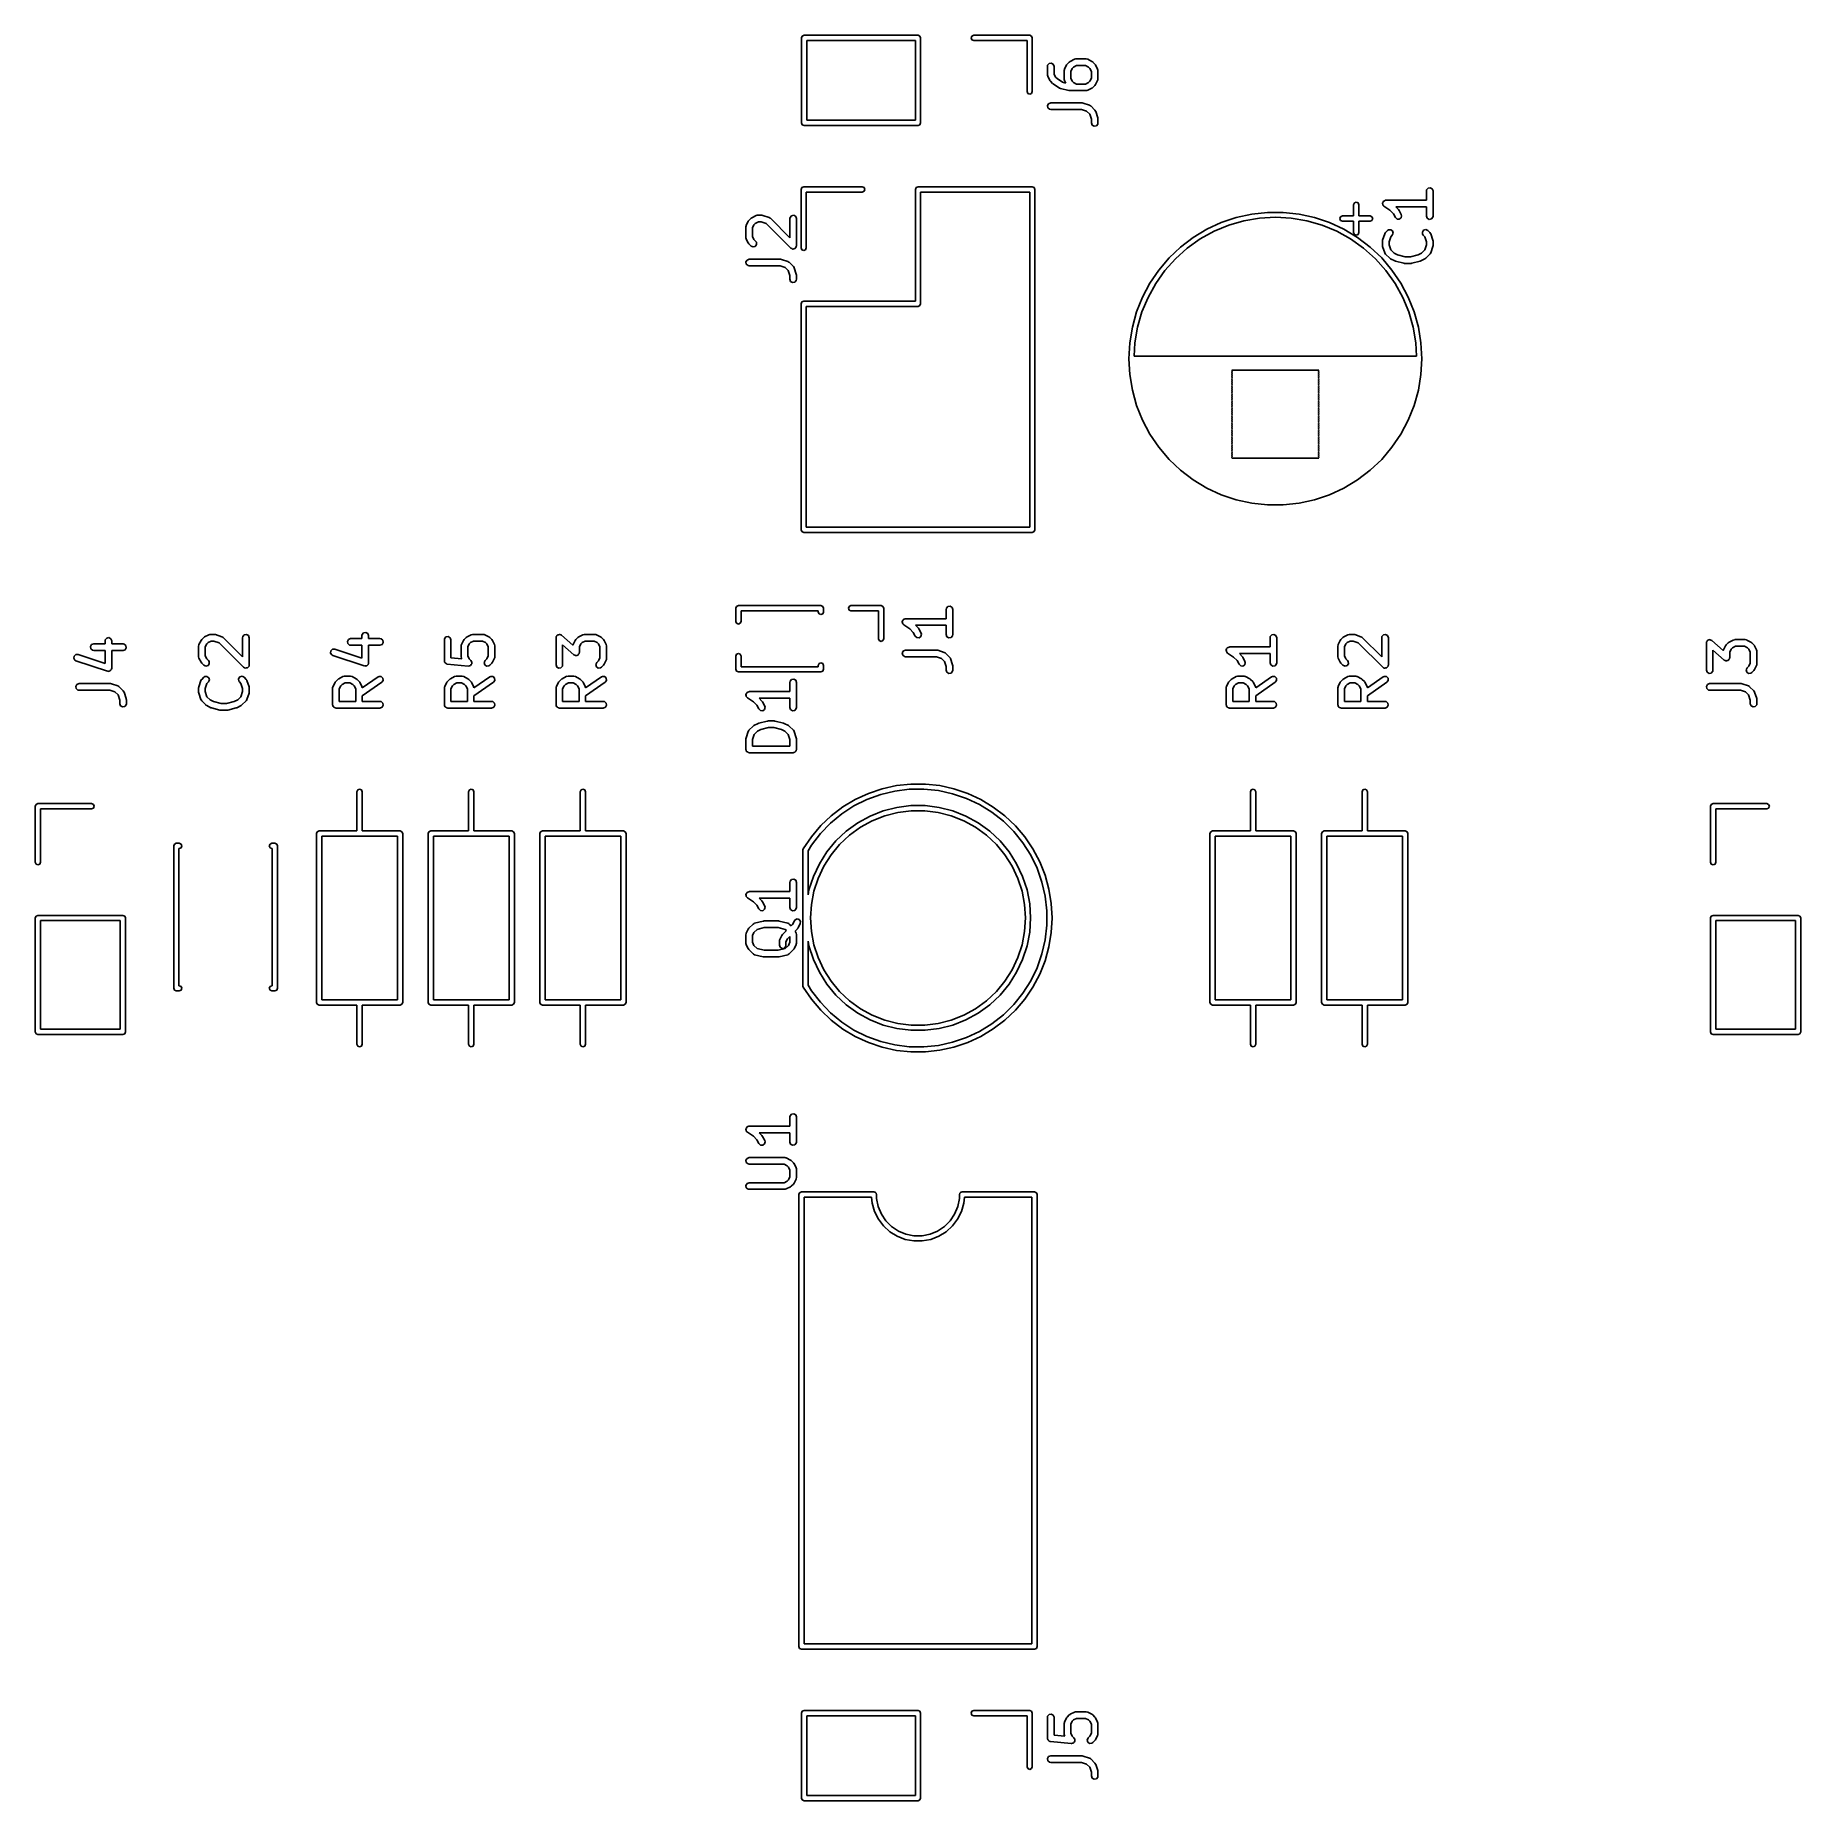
# Model space of a CAD drawing. Extents: x 1.21 to 2.79, y -2.79 to -1.21.
import ezdxf

# ---------------------------------------------------------------- set-up
doc = ezdxf.new("R2010")
doc.units = 0
doc.header["$MEASUREMENT"] = 0
doc.layers.add('BLACK', color=7, linetype='CONTINUOUS')

msp = doc.modelspace()

# ---------------------------------------------------------------- linework, layer by layer
at = {"layer": 'BLACK', "linetype": 'CONTINUOUS'}
for p, q in [((1.89563, -1.21203), (1.89633, -1.21036)), ((1.89563, -1.28803), (1.89563, -1.21203)), ((1.89633, -1.21036), (1.898, -1.20967)), ((1.898, -1.20967), (2, -1.20967)), ((1.90036, -1.21439), (1.90036, -1.28567)), ((1.99763, -1.21439), (1.90036, -1.21439)), ((1.99763, -1.28567), (1.99763, -1.21439)), ((2, -1.20967), (2.00167, -1.21036)), ((2.00167, -1.21036), (2.00236, -1.21203)), ((2.00236, -1.21203), (2.00236, -1.28803)), ((2.04763, -1.21203), (2.04833, -1.21036)), ((2.04833, -1.2137), (2.04763, -1.21203)), ((2.04833, -1.21036), (2.05, -1.20967)), ((2.05, -1.21439), (2.04833, -1.2137)), ((2.05, -1.20967), (2.1, -1.20967)), ((2.09763, -1.21439), (2.05, -1.21439)), ((2.09763, -1.26003), (2.09763, -1.21439)), ((2.1, -1.20967), (2.10167, -1.21036)), ((2.10167, -1.21036), (2.10236, -1.21203)), ((2.10236, -1.21203), (2.10236, -1.26003)), ((2.13627, -1.23302), (2.14002, -1.23114)), ((2.14002, -1.23114), (2.141, -1.23085)), ((2.141, -1.23085), (2.14117, -1.23089)), ((2.14117, -1.23089), (2.14134, -1.23083)), ((2.14134, -1.23083), (2.15071, -1.23083)), ((2.15071, -1.23083), (2.15172, -1.23101)), ((2.15172, -1.23101), (2.15186, -1.23112)), ((2.15186, -1.23112), (2.15203, -1.23114)), ((2.15203, -1.23114), (2.15578, -1.23302)), ((2.11589, -1.23753), (2.11607, -1.23652)), ((2.11589, -1.24503), (2.11589, -1.23753)), ((2.11595, -1.2452), (2.11589, -1.24503)), ((2.11591, -1.24537), (2.11595, -1.2452)), ((2.1162, -1.24635), (2.11591, -1.24537)), ((2.11607, -1.23652), (2.11736, -1.23498)), ((2.11807, -1.2501), (2.1162, -1.24635)), ((2.11736, -1.23498), (2.11935, -1.23463)), ((2.11935, -1.23463), (2.1211, -1.23564)), ((2.1211, -1.23564), (2.12179, -1.23753)), ((2.12179, -1.23753), (2.12179, -1.24434)), ((2.12179, -1.24434), (2.12314, -1.24703)), ((2.12314, -1.24703), (2.12447, -1.24836)), ((2.12447, -1.24836), (2.12943, -1.25167)), ((2.13089, -1.24128), (2.13106, -1.24027)), ((2.13089, -1.24878), (2.13089, -1.24128)), ((2.13106, -1.24027), (2.13118, -1.24014)), ((2.13118, -1.24014), (2.1312, -1.23996)), ((2.1312, -1.23996), (2.13307, -1.23621)), ((2.13307, -1.23621), (2.1336, -1.2355)), ((2.1336, -1.2355), (2.13363, -1.23545)), ((2.13363, -1.23545), (2.1355, -1.23357)), ((2.1355, -1.23357), (2.13622, -1.23307)), ((2.13622, -1.23307), (2.13627, -1.23302)), ((2.13814, -1.23928), (2.13679, -1.24198)), ((2.13679, -1.24198), (2.13679, -1.24809)), ((2.13679, -1.24809), (2.13814, -1.25078)), ((2.13934, -1.23809), (2.13814, -1.23928)), ((2.14203, -1.23674), (2.13934, -1.23809)), ((2.15001, -1.23674), (2.14203, -1.23674)), ((2.15271, -1.23809), (2.15001, -1.23674)), ((2.15391, -1.23928), (2.15271, -1.23809)), ((2.15526, -1.24198), (2.15391, -1.23928)), ((2.15391, -1.25078), (2.15526, -1.24809)), ((2.15526, -1.24809), (2.15526, -1.24198)), ((2.15578, -1.23302), (2.15649, -1.23354)), ((2.15649, -1.23354), (2.15655, -1.23357)), ((2.15655, -1.23357), (2.15842, -1.23545)), ((2.15842, -1.23545), (2.15893, -1.23617)), ((2.15893, -1.23617), (2.15898, -1.23621)), ((2.15898, -1.23621), (2.16085, -1.23996)), ((2.16085, -1.23996), (2.16114, -1.24095)), ((2.16114, -1.24095), (2.1611, -1.24112)), ((2.1611, -1.24112), (2.16116, -1.24128)), ((2.16116, -1.24128), (2.16116, -1.24878)), ((2.09833, -1.2617), (2.09763, -1.26003)), ((2.1, -1.26239), (2.09833, -1.2617)), ((2.10167, -1.2617), (2.1, -1.26239)), ((2.10236, -1.26003), (2.10167, -1.2617)), ((2.11812, -1.25015), (2.11807, -1.2501)), ((2.11863, -1.25087), (2.11812, -1.25015)), ((2.1205, -1.25275), (2.11863, -1.25087)), ((2.12063, -1.2528), (2.1205, -1.25275)), ((2.12095, -1.25311), (2.12063, -1.2528)), ((2.12658, -1.25686), (2.12095, -1.25311)), ((2.12659, -1.25687), (2.12658, -1.25686)), ((2.1275, -1.25727), (2.12659, -1.25687)), ((2.135, -1.25915), (2.1275, -1.25727)), ((2.12943, -1.25167), (2.13234, -1.2524)), ((2.13095, -1.24895), (2.13089, -1.24878)), ((2.1309, -1.24912), (2.13095, -1.24895)), ((2.1312, -1.2501), (2.1309, -1.24912)), ((2.13234, -1.2524), (2.1312, -1.2501)), ((2.13513, -1.25913), (2.135, -1.25915)), ((2.13571, -1.25923), (2.13513, -1.25913)), ((2.15071, -1.25923), (2.13571, -1.25923)), ((2.13814, -1.25078), (2.13934, -1.25198)), ((2.13934, -1.25198), (2.14203, -1.25333)), ((2.14203, -1.25333), (2.15001, -1.25333)), ((2.15001, -1.25333), (2.15271, -1.25198)), ((2.15088, -1.25917), (2.15071, -1.25923)), ((2.15105, -1.25922), (2.15088, -1.25917)), ((2.15203, -1.25892), (2.15105, -1.25922)), ((2.15578, -1.25705), (2.15203, -1.25892)), ((2.15271, -1.25198), (2.15391, -1.25078)), ((2.15583, -1.257), (2.15578, -1.25705)), ((2.15655, -1.2565), (2.15583, -1.257)), ((2.15842, -1.25462), (2.15655, -1.2565)), ((2.15845, -1.25456), (2.15842, -1.25462)), ((2.15898, -1.25385), (2.15845, -1.25456)), ((2.16085, -1.2501), (2.15898, -1.25385)), ((2.16087, -1.24993), (2.16085, -1.2501)), ((2.16098, -1.24979), (2.16087, -1.24993)), ((2.16116, -1.24878), (2.16098, -1.24979)), ((2.11593, -1.27264), (2.11694, -1.27089)), ((2.11628, -1.27463), (2.11593, -1.27264)), ((2.11783, -1.27593), (2.11628, -1.27463)), ((2.11694, -1.27089), (2.11884, -1.2702)), ((2.11884, -1.27611), (2.11783, -1.27593)), ((2.11884, -1.2702), (2.14696, -1.2702)), ((2.14648, -1.27611), (2.11884, -1.27611)), ((2.15099, -1.27761), (2.14648, -1.27611)), ((2.14696, -1.2702), (2.14783, -1.27036)), ((2.14783, -1.27036), (2.1479, -1.27035)), ((2.1479, -1.27035), (2.15352, -1.27223)), ((2.15375, -1.28037), (2.15099, -1.27761)), ((2.15352, -1.27223), (2.15442, -1.27272)), ((2.15526, -1.28488), (2.15375, -1.28037)), ((2.15442, -1.27272), (2.15451, -1.27287)), ((2.15451, -1.27287), (2.15467, -1.27294)), ((2.15467, -1.27294), (2.15842, -1.27669)), ((2.15842, -1.27669), (2.15901, -1.27753)), ((2.15901, -1.27753), (2.15903, -1.27771)), ((2.15903, -1.27771), (2.15914, -1.27785)), ((2.15914, -1.27785), (2.16101, -1.28347)), ((1.89633, -1.2897), (1.89563, -1.28803)), ((1.898, -1.29039), (1.89633, -1.2897)), ((2, -1.29039), (1.898, -1.29039)), ((1.90036, -1.28567), (1.99763, -1.28567)), ((2.00167, -1.2897), (2, -1.29039)), ((2.00236, -1.28803), (2.00167, -1.2897)), ((2.15526, -1.28815), (2.15526, -1.28488)), ((2.15595, -1.29005), (2.15526, -1.28815)), ((2.1577, -1.29106), (2.15595, -1.29005)), ((2.15969, -1.29071), (2.1577, -1.29106)), ((2.16098, -1.28916), (2.15969, -1.29071)), ((2.16116, -1.28815), (2.16098, -1.28916)), ((2.16101, -1.28347), (2.16114, -1.28434)), ((2.16114, -1.28434), (2.16116, -1.2844)), ((2.16116, -1.2844), (2.16116, -1.28815)), ((1.89528, -1.34764), (1.89597, -1.34597)), ((1.89528, -1.4), (1.89528, -1.34764)), ((1.89597, -1.34597), (1.89764, -1.34528)), ((1.89764, -1.34528), (1.95, -1.34528)), ((1.95, -1.35), (1.9, -1.35)), ((1.9, -1.35), (1.9, -1.4)), ((1.95, -1.34528), (1.95167, -1.34597)), ((1.95167, -1.34931), (1.95, -1.35)), ((1.95167, -1.34597), (1.95236, -1.34764)), ((1.95236, -1.34764), (1.95167, -1.34931)), ((1.99764, -1.34764), (1.99833, -1.34597)), ((1.99764, -1.44764), (1.99764, -1.34764)), ((1.99833, -1.34597), (2, -1.34528)), ((2, -1.34528), (2.10236, -1.34528)), ((2.00236, -1.35), (2.00236, -1.45)), ((2.1, -1.35), (2.00236, -1.35)), ((2.1, -1.65), (2.1, -1.35)), ((2.10236, -1.34528), (2.10403, -1.34597)), ((2.10403, -1.34597), (2.10472, -1.34764)), ((2.10472, -1.34764), (2.10472, -1.65236)), ((2.39073, -1.35974), (2.3924, -1.35905)), ((2.3924, -1.35905), (2.39407, -1.35974)), ((2.41594, -1.3598), (2.41636, -1.35906)), ((2.41636, -1.35906), (2.41671, -1.35828)), ((2.41671, -1.35828), (2.41686, -1.3582)), ((2.41686, -1.3582), (2.41695, -1.35805)), ((2.41695, -1.35805), (2.41775, -1.35776)), ((2.41775, -1.35776), (2.41852, -1.35738)), ((2.41852, -1.35738), (2.41868, -1.35742)), ((2.41868, -1.35742), (2.41884, -1.35736)), ((2.41884, -1.35736), (2.45526, -1.35736)), ((2.45526, -1.34907), (2.45544, -1.34806)), ((2.45526, -1.35736), (2.45526, -1.34907)), ((2.45544, -1.34806), (2.45674, -1.34651)), ((2.45674, -1.34651), (2.45873, -1.34616)), ((2.45873, -1.34616), (2.46048, -1.34717)), ((2.46048, -1.34717), (2.46117, -1.34907)), ((2.46117, -1.34907), (2.46117, -1.37156)), ((1.84863, -1.37541), (1.8505, -1.37354)), ((1.8505, -1.37354), (1.85123, -1.37303)), ((1.85123, -1.37303), (1.85127, -1.37299)), ((1.85127, -1.37299), (1.85502, -1.37111)), ((1.85502, -1.37111), (1.856, -1.37082)), ((1.856, -1.37082), (1.85618, -1.37086)), ((1.85618, -1.37086), (1.85634, -1.3708)), ((1.85634, -1.3708), (1.86009, -1.3708)), ((1.86009, -1.3708), (1.86096, -1.37095)), ((1.86096, -1.37095), (1.86103, -1.37095)), ((1.86103, -1.37095), (1.86665, -1.37283)), ((1.86665, -1.37283), (1.86755, -1.37332)), ((1.86755, -1.37332), (1.86764, -1.37347)), ((1.86764, -1.37347), (1.8678, -1.37354)), ((1.8678, -1.37354), (1.88526, -1.391)), ((1.88526, -1.37375), (1.88544, -1.37274)), ((1.88526, -1.391), (1.88526, -1.37375)), ((1.88544, -1.37274), (1.88674, -1.3712)), ((1.88674, -1.3712), (1.88873, -1.37085)), ((1.88873, -1.37085), (1.89048, -1.37186)), ((1.89048, -1.37186), (1.89117, -1.37375)), ((1.89117, -1.37375), (1.89117, -1.39813)), ((2.27147, -1.37742), (2.28493, -1.37289)), ((2.28493, -1.37289), (2.29879, -1.36984)), ((2.30583, -1.37343), (2.29183, -1.37581)), ((2.29879, -1.36984), (2.3129, -1.3683)), ((2.32, -1.37264), (2.30583, -1.37343)), ((2.3129, -1.3683), (2.3271, -1.3683)), ((2.33417, -1.37343), (2.32, -1.37264)), ((2.3271, -1.3683), (2.34121, -1.36984)), ((2.34817, -1.37581), (2.33417, -1.37343)), ((2.34121, -1.36984), (2.35507, -1.37289)), ((2.35507, -1.37289), (2.36853, -1.37742)), ((2.37764, -1.37381), (2.37833, -1.37214)), ((2.37833, -1.37548), (2.37764, -1.37381)), ((2.37833, -1.37214), (2.38, -1.37145)), ((2.38, -1.37145), (2.39004, -1.37145)), ((2.39004, -1.36141), (2.39073, -1.35974)), ((2.39004, -1.37145), (2.39004, -1.36141)), ((2.39407, -1.35974), (2.39476, -1.36141)), ((2.39476, -1.36141), (2.39476, -1.37145)), ((2.39476, -1.37145), (2.4048, -1.37145)), ((2.4048, -1.37145), (2.40647, -1.37214)), ((2.40647, -1.37214), (2.40717, -1.37381)), ((2.40717, -1.37381), (2.40647, -1.37548)), ((2.4159, -1.36012), (2.41596, -1.35997)), ((2.41614, -1.36095), (2.4159, -1.36012)), ((2.41596, -1.35997), (2.41594, -1.3598)), ((2.41629, -1.36179), (2.41614, -1.36095)), ((2.41642, -1.3619), (2.41629, -1.36179)), ((2.41646, -1.36206), (2.41642, -1.3619)), ((2.41721, -1.36277), (2.41646, -1.36206)), ((2.42259, -1.36636), (2.41721, -1.36277)), ((2.42579, -1.36956), (2.42259, -1.36636)), ((2.42745, -1.37288), (2.42579, -1.36956)), ((2.42892, -1.37427), (2.42745, -1.37288)), ((2.45526, -1.36327), (2.42785, -1.36327)), ((2.42785, -1.36327), (2.43031, -1.36573)), ((2.43093, -1.37439), (2.42892, -1.37427)), ((2.43031, -1.36573), (2.43081, -1.36645)), ((2.43081, -1.36645), (2.43086, -1.36649)), ((2.43086, -1.36649), (2.43273, -1.37024)), ((2.43256, -1.37319), (2.43093, -1.37439)), ((2.43303, -1.37123), (2.43256, -1.37319)), ((2.43273, -1.37024), (2.43303, -1.37123)), ((2.45526, -1.37156), (2.45526, -1.36327)), ((2.45595, -1.37346), (2.45526, -1.37156)), ((2.4577, -1.37447), (2.45595, -1.37346)), ((2.45969, -1.37412), (2.4577, -1.37447)), ((2.46099, -1.37257), (2.45969, -1.37412)), ((2.46117, -1.37156), (2.46099, -1.37257)), ((1.84589, -1.38125), (1.84607, -1.38024)), ((1.84589, -1.39063), (1.84589, -1.38125)), ((1.84595, -1.39079), (1.84589, -1.39063)), ((1.84591, -1.39096), (1.84595, -1.39079)), ((1.8462, -1.39195), (1.84591, -1.39096)), ((1.84607, -1.38024), (1.84618, -1.38011)), ((1.84618, -1.38011), (1.8462, -1.37993)), ((1.8462, -1.37993), (1.84808, -1.37618)), ((1.84808, -1.37618), (1.8486, -1.37547)), ((1.8486, -1.37547), (1.84863, -1.37541)), ((1.85314, -1.37925), (1.8518, -1.38195)), ((1.8518, -1.38195), (1.8518, -1.38993)), ((1.8518, -1.38993), (1.85314, -1.39263)), ((1.85434, -1.37805), (1.85314, -1.37925)), ((1.85704, -1.37671), (1.85434, -1.37805)), ((1.85961, -1.37671), (1.85704, -1.37671)), ((1.86412, -1.37821), (1.85961, -1.37671)), ((1.88613, -1.40021), (1.86412, -1.37821)), ((2.23513, -1.39929), (2.24643, -1.3907)), ((2.24643, -1.3907), (2.25859, -1.38338)), ((2.26508, -1.38517), (2.25266, -1.39204)), ((2.25859, -1.38338), (2.27147, -1.37742)), ((2.27819, -1.37974), (2.26508, -1.38517)), ((2.29183, -1.37581), (2.27819, -1.37974)), ((2.36181, -1.37974), (2.34817, -1.37581)), ((2.37492, -1.38517), (2.36181, -1.37974)), ((2.36853, -1.37742), (2.38141, -1.38338)), ((2.38734, -1.39204), (2.37492, -1.38517)), ((2.38, -1.37617), (2.37833, -1.37548)), ((2.39004, -1.37617), (2.38, -1.37617)), ((2.38141, -1.38338), (2.39357, -1.3907)), ((2.39004, -1.38621), (2.39004, -1.37617)), ((2.39073, -1.38788), (2.39004, -1.38621)), ((2.3924, -1.38857), (2.39073, -1.38788)), ((2.39407, -1.38788), (2.3924, -1.38857)), ((2.39357, -1.3907), (2.40487, -1.39929)), ((2.39476, -1.38621), (2.39407, -1.38788)), ((2.4048, -1.37617), (2.39476, -1.37617)), ((2.39476, -1.37617), (2.39476, -1.38621)), ((2.40647, -1.37548), (2.4048, -1.37617)), ((2.41604, -1.39313), (2.41792, -1.3875)), ((2.41792, -1.3875), (2.41841, -1.3866)), ((2.41841, -1.3866), (2.41856, -1.38651)), ((2.41856, -1.38651), (2.41863, -1.38635)), ((2.41863, -1.38635), (2.4205, -1.38447)), ((2.4205, -1.38447), (2.42134, -1.38389)), ((2.42134, -1.38389), (2.42336, -1.38371)), ((2.4233, -1.39003), (2.4218, -1.39454)), ((2.42468, -1.38865), (2.4233, -1.39003)), ((2.42336, -1.38371), (2.42501, -1.38487)), ((2.42553, -1.38682), (2.42468, -1.38865)), ((2.42501, -1.38487), (2.42553, -1.38682)), ((2.45161, -1.3858), (2.45277, -1.38414)), ((2.45179, -1.38781), (2.45161, -1.3858)), ((2.45238, -1.38865), (2.45179, -1.38781)), ((2.45376, -1.39003), (2.45238, -1.38865)), ((2.45277, -1.38414), (2.45472, -1.38362)), ((2.45526, -1.39454), (2.45376, -1.39003)), ((2.45472, -1.38362), (2.45655, -1.38447)), ((2.45655, -1.38447), (2.45843, -1.38635)), ((2.45843, -1.38635), (2.45901, -1.38719)), ((2.45901, -1.38719), (2.45903, -1.38736)), ((2.45903, -1.38736), (2.45914, -1.3875)), ((2.45914, -1.3875), (2.46101, -1.39313)), ((1.84808, -1.3957), (1.8462, -1.39195)), ((1.84812, -1.39574), (1.84808, -1.3957)), ((1.84863, -1.39646), (1.84812, -1.39574)), ((1.8505, -1.39834), (1.84863, -1.39646)), ((1.85234, -1.39919), (1.8505, -1.39834)), ((1.85429, -1.39867), (1.85234, -1.39919)), ((1.85314, -1.39263), (1.85468, -1.39416)), ((1.85544, -1.39701), (1.85429, -1.39867)), ((1.85468, -1.39416), (1.85527, -1.395)), ((1.85527, -1.395), (1.85544, -1.39701)), ((1.88693, -1.40059), (1.88613, -1.40021)), ((1.8877, -1.40103), (1.88693, -1.40059)), ((1.88783, -1.40101), (1.8877, -1.40103)), ((1.88796, -1.40107), (1.88783, -1.40101)), ((1.88881, -1.40084), (1.88796, -1.40107)), ((1.88969, -1.40068), (1.88881, -1.40084)), ((1.88978, -1.40058), (1.88969, -1.40068)), ((1.88991, -1.40054), (1.88978, -1.40058)), ((1.89042, -1.39982), (1.88991, -1.40054)), ((1.89099, -1.39914), (1.89042, -1.39982)), ((1.89102, -1.39895), (1.89099, -1.39914)), ((1.89107, -1.39889), (1.89102, -1.39895)), ((1.89117, -1.39813), (1.89105, -1.39876)), ((1.89105, -1.39876), (1.89107, -1.39889)), ((1.89597, -1.40167), (1.89528, -1.4)), ((1.89764, -1.40236), (1.89597, -1.40167)), ((1.89931, -1.40167), (1.89764, -1.40236)), ((1.9, -1.4), (1.89931, -1.40167)), ((2.22482, -1.40905), (2.23513, -1.39929)), ((2.24108, -1.40025), (2.2305, -1.40971)), ((2.25266, -1.39204), (2.24108, -1.40025)), ((2.39892, -1.40025), (2.38734, -1.39204)), ((2.4095, -1.40971), (2.39892, -1.40025)), ((2.40487, -1.39929), (2.41518, -1.40905)), ((2.41589, -1.39406), (2.41604, -1.39319)), ((2.41589, -1.39781), (2.41589, -1.39406)), ((2.41591, -1.39787), (2.41589, -1.39781)), ((2.41604, -1.39874), (2.41591, -1.39787)), ((2.41604, -1.39319), (2.41604, -1.39313)), ((2.41792, -1.40437), (2.41604, -1.39874)), ((2.41803, -1.40451), (2.41792, -1.40437)), ((2.41804, -1.40468), (2.41803, -1.40451)), ((2.41863, -1.40552), (2.41804, -1.40468)), ((2.42238, -1.40927), (2.41863, -1.40552)), ((2.4218, -1.39454), (2.4218, -1.39733)), ((2.4218, -1.39733), (2.4233, -1.40184)), ((2.4233, -1.40184), (2.42622, -1.40476)), ((2.42622, -1.40476), (2.42925, -1.40627)), ((2.42925, -1.40627), (2.43608, -1.40798)), ((2.44098, -1.40798), (2.44781, -1.40627)), ((2.44781, -1.40627), (2.45084, -1.40476)), ((2.45084, -1.40476), (2.45376, -1.40184)), ((2.45376, -1.40184), (2.45526, -1.39733)), ((2.45843, -1.40552), (2.45468, -1.40927)), ((2.45526, -1.39733), (2.45526, -1.39454)), ((2.4585, -1.40536), (2.45843, -1.40552)), ((2.45865, -1.40527), (2.4585, -1.40536)), ((2.45914, -1.40437), (2.45865, -1.40527)), ((2.46101, -1.39874), (2.45914, -1.40437)), ((2.46101, -1.39313), (2.46114, -1.394)), ((2.46117, -1.39781), (2.46101, -1.39868)), ((2.46101, -1.39868), (2.46101, -1.39874)), ((2.46114, -1.394), (2.46117, -1.39406)), ((2.46117, -1.39406), (2.46117, -1.39781)), ((1.84594, -1.41261), (1.84695, -1.41086)), ((1.84629, -1.4146), (1.84594, -1.41261)), ((1.84783, -1.4159), (1.84629, -1.4146)), ((1.84695, -1.41086), (1.84884, -1.41017)), ((1.84884, -1.41608), (1.84783, -1.4159)), ((1.84884, -1.41017), (1.87696, -1.41017)), ((1.87649, -1.41608), (1.84884, -1.41608)), ((1.88099, -1.41758), (1.87649, -1.41608)), ((1.87696, -1.41017), (1.87783, -1.41032)), ((1.87783, -1.41032), (1.8779, -1.41032)), ((1.8779, -1.41032), (1.88352, -1.4122)), ((1.88376, -1.42034), (1.88099, -1.41758)), ((1.88352, -1.4122), (1.88442, -1.41269)), ((1.88526, -1.42485), (1.88376, -1.42034)), ((1.88442, -1.41269), (1.88452, -1.41284)), ((1.88452, -1.41284), (1.88468, -1.41291)), ((1.88468, -1.41291), (1.88843, -1.41666)), ((1.88843, -1.41666), (1.88901, -1.4175)), ((1.88901, -1.4175), (1.88903, -1.41768)), ((1.88903, -1.41768), (1.88914, -1.41781)), ((1.88914, -1.41781), (1.89101, -1.42344)), ((2.20766, -1.43162), (2.21563, -1.41987)), ((2.22104, -1.42029), (2.21282, -1.43187)), ((2.21563, -1.41987), (2.22482, -1.40905)), ((2.2305, -1.40971), (2.22104, -1.42029)), ((2.41896, -1.42029), (2.4095, -1.40971)), ((2.41518, -1.40905), (2.42437, -1.41987)), ((2.42718, -1.43187), (2.41896, -1.42029)), ((2.42244, -1.4093), (2.42238, -1.40927)), ((2.42315, -1.40983), (2.42244, -1.4093)), ((2.4269, -1.4117), (2.42315, -1.40983)), ((2.42437, -1.41987), (2.43234, -1.43162)), ((2.42704, -1.41172), (2.4269, -1.4117)), ((2.4275, -1.41192), (2.42704, -1.41172)), ((2.435, -1.4138), (2.4275, -1.41192)), ((2.43514, -1.41378), (2.435, -1.4138)), ((2.43572, -1.41389), (2.43514, -1.41378)), ((2.44134, -1.41389), (2.43572, -1.41389)), ((2.43608, -1.40798), (2.44098, -1.40798)), ((2.44147, -1.41384), (2.44134, -1.41389)), ((2.44206, -1.4138), (2.44147, -1.41384)), ((2.44956, -1.41192), (2.44206, -1.4138)), ((2.44967, -1.41185), (2.44956, -1.41192)), ((2.45016, -1.4117), (2.44967, -1.41185)), ((2.45391, -1.40983), (2.45016, -1.4117)), ((2.45395, -1.40978), (2.45391, -1.40983)), ((2.45468, -1.40927), (2.45395, -1.40978)), ((1.88526, -1.42812), (1.88526, -1.42485)), ((1.88595, -1.43002), (1.88526, -1.42812)), ((1.8877, -1.43103), (1.88595, -1.43002)), ((1.88969, -1.43068), (1.8877, -1.43103)), ((1.89099, -1.42913), (1.88969, -1.43068)), ((1.89117, -1.42812), (1.89099, -1.42913)), ((1.89101, -1.42344), (1.89114, -1.42431)), ((1.89114, -1.42431), (1.89117, -1.42437)), ((1.89117, -1.42437), (1.89117, -1.42812)), ((2.20101, -1.44416), (2.20766, -1.43162)), ((2.21282, -1.43187), (2.20596, -1.44429)), ((2.43404, -1.44429), (2.42718, -1.43187)), ((2.43234, -1.43162), (2.43899, -1.44416)), ((1.89528, -1.45), (1.89597, -1.44833)), ((1.89528, -1.65236), (1.89528, -1.45)), ((1.89597, -1.44833), (1.89764, -1.44764)), ((1.89764, -1.44764), (1.99764, -1.44764)), ((2, -1.45236), (1.9, -1.45236)), ((1.9, -1.45236), (1.9, -1.65)), ((2.00167, -1.45167), (2, -1.45236)), ((2.00236, -1.45), (2.00167, -1.45167)), ((2.19576, -1.45735), (2.20101, -1.44416)), ((2.20596, -1.44429), (2.20053, -1.45741)), ((2.43947, -1.45741), (2.43404, -1.44429)), ((2.43899, -1.44416), (2.44424, -1.45735)), ((2.19196, -1.47103), (2.19576, -1.45735)), ((2.20053, -1.45741), (2.1966, -1.47105)), ((2.4434, -1.47105), (2.43947, -1.45741)), ((2.44424, -1.45735), (2.44804, -1.47103)), ((2.1889, -1.49921), (2.18967, -1.48504)), ((2.18967, -1.48504), (2.19196, -1.47103)), ((2.19422, -1.48504), (2.19356, -1.49685)), ((2.1966, -1.47105), (2.19422, -1.48504)), ((2.44578, -1.48504), (2.4434, -1.47105)), ((2.44644, -1.49685), (2.44578, -1.48504)), ((2.44804, -1.47103), (2.45033, -1.48504)), ((2.45033, -1.48504), (2.4511, -1.49921)), ((2.18967, -1.51339), (2.1889, -1.49921)), ((2.19356, -1.49685), (2.44644, -1.49685)), ((2.4511, -1.49921), (2.45033, -1.51339)), ((2.19196, -1.5274), (2.18967, -1.51339)), ((2.28109, -1.50945), (2.28142, -1.51024)), ((2.35891, -1.50945), (2.28109, -1.50945)), ((2.28142, -1.51024), (2.28109, -1.51102)), ((2.28109, -1.51102), (2.28142, -1.51181)), ((2.28142, -1.51181), (2.28109, -1.5126)), ((2.28109, -1.5126), (2.28142, -1.51339)), ((2.28142, -1.51339), (2.28109, -1.51417)), ((2.28109, -1.51417), (2.28142, -1.51496)), ((2.28142, -1.51496), (2.28109, -1.51575)), ((2.28109, -1.51575), (2.28142, -1.51654)), ((2.28142, -1.51654), (2.28109, -1.51732)), ((2.28109, -1.51732), (2.28142, -1.51811)), ((2.35858, -1.51024), (2.35891, -1.50945)), ((2.35891, -1.51102), (2.35858, -1.51024)), ((2.35858, -1.51181), (2.35891, -1.51102)), ((2.35891, -1.5126), (2.35858, -1.51181)), ((2.35858, -1.51339), (2.35891, -1.5126)), ((2.35891, -1.51417), (2.35858, -1.51339)), ((2.35858, -1.51496), (2.35891, -1.51417)), ((2.35891, -1.51575), (2.35858, -1.51496)), ((2.35858, -1.51654), (2.35891, -1.51575)), ((2.35891, -1.51732), (2.35858, -1.51654)), ((2.35858, -1.51811), (2.35891, -1.51732)), ((2.45033, -1.51339), (2.44804, -1.5274)), ((2.19576, -1.54107), (2.19196, -1.5274)), ((2.28142, -1.52598), (2.28108, -1.52679)), ((2.28108, -1.52679), (2.28142, -1.5276)), ((2.28142, -1.51811), (2.28109, -1.5189)), ((2.28109, -1.5189), (2.28142, -1.51969)), ((2.28142, -1.51969), (2.28109, -1.52047)), ((2.28109, -1.52047), (2.28142, -1.52126)), ((2.28142, -1.52126), (2.28109, -1.52205)), ((2.28109, -1.52205), (2.28142, -1.52283)), ((2.28142, -1.52283), (2.28109, -1.52362)), ((2.28109, -1.52362), (2.28142, -1.52441)), ((2.28142, -1.52441), (2.28109, -1.5252)), ((2.28109, -1.5252), (2.28142, -1.52598)), ((2.28142, -1.5276), (2.28109, -1.52839)), ((2.28109, -1.52839), (2.28142, -1.52917)), ((2.28142, -1.52917), (2.28109, -1.52996)), ((2.28109, -1.52996), (2.28142, -1.53075)), ((2.28142, -1.53075), (2.28109, -1.53154)), ((2.28109, -1.53154), (2.28142, -1.53232)), ((2.28142, -1.53232), (2.28109, -1.53311)), ((2.28109, -1.53311), (2.28142, -1.5339)), ((2.35891, -1.5189), (2.35858, -1.51811)), ((2.35858, -1.51969), (2.35891, -1.5189)), ((2.35891, -1.52047), (2.35858, -1.51969)), ((2.35858, -1.52126), (2.35891, -1.52047)), ((2.35891, -1.52205), (2.35858, -1.52126)), ((2.35858, -1.52283), (2.35891, -1.52205)), ((2.35891, -1.52362), (2.35858, -1.52283)), ((2.35858, -1.52441), (2.35891, -1.52362)), ((2.35891, -1.5252), (2.35858, -1.52441)), ((2.35858, -1.52598), (2.35891, -1.5252)), ((2.35892, -1.52679), (2.35858, -1.52598)), ((2.35858, -1.5276), (2.35892, -1.52679)), ((2.35891, -1.52839), (2.35858, -1.5276)), ((2.35858, -1.52917), (2.35891, -1.52839)), ((2.35891, -1.52996), (2.35858, -1.52917)), ((2.35858, -1.53075), (2.35891, -1.52996)), ((2.35891, -1.53154), (2.35858, -1.53075)), ((2.35858, -1.53232), (2.35891, -1.53154)), ((2.35891, -1.53311), (2.35858, -1.53232)), ((2.35858, -1.5339), (2.35891, -1.53311)), ((2.44804, -1.5274), (2.44424, -1.54107)), ((2.20101, -1.55426), (2.19576, -1.54107)), ((2.28142, -1.5339), (2.28109, -1.53469)), ((2.28109, -1.53469), (2.28142, -1.53547)), ((2.28142, -1.53547), (2.28109, -1.53626)), ((2.28109, -1.53626), (2.28142, -1.53705)), ((2.28142, -1.53705), (2.28109, -1.53783)), ((2.28109, -1.53783), (2.28142, -1.53862)), ((2.28142, -1.53862), (2.28109, -1.53941)), ((2.28109, -1.53941), (2.28142, -1.5402)), ((2.28142, -1.5402), (2.28109, -1.54098)), ((2.28109, -1.54098), (2.28142, -1.54177)), ((2.28142, -1.54177), (2.28109, -1.54256)), ((2.28109, -1.54256), (2.28142, -1.54335)), ((2.28142, -1.54335), (2.28109, -1.54413)), ((2.28109, -1.54413), (2.28142, -1.54492)), ((2.28142, -1.54492), (2.28109, -1.54571)), ((2.28109, -1.54571), (2.28142, -1.5465)), ((2.28142, -1.5465), (2.28109, -1.54728)), ((2.28109, -1.54728), (2.28142, -1.54807)), ((2.28142, -1.54807), (2.28109, -1.54886)), ((2.28109, -1.54886), (2.28142, -1.54965)), ((2.35891, -1.53469), (2.35858, -1.5339)), ((2.35858, -1.53547), (2.35891, -1.53469)), ((2.35891, -1.53626), (2.35858, -1.53547)), ((2.35858, -1.53705), (2.35891, -1.53626)), ((2.35891, -1.53783), (2.35858, -1.53705)), ((2.35858, -1.53862), (2.35891, -1.53783)), ((2.35891, -1.53941), (2.35858, -1.53862)), ((2.35858, -1.5402), (2.35891, -1.53941)), ((2.35891, -1.54098), (2.35858, -1.5402)), ((2.35858, -1.54177), (2.35891, -1.54098)), ((2.35891, -1.54256), (2.35858, -1.54177)), ((2.35858, -1.54335), (2.35891, -1.54256)), ((2.35891, -1.54413), (2.35858, -1.54335)), ((2.35858, -1.54492), (2.35891, -1.54413)), ((2.35891, -1.54571), (2.35858, -1.54492)), ((2.35858, -1.5465), (2.35891, -1.54571)), ((2.35891, -1.54728), (2.35858, -1.5465)), ((2.35858, -1.54807), (2.35891, -1.54728)), ((2.35891, -1.54886), (2.35858, -1.54807)), ((2.35858, -1.54965), (2.35891, -1.54886)), ((2.44424, -1.54107), (2.43899, -1.55426)), ((2.20766, -1.5668), (2.20101, -1.55426)), ((2.28142, -1.54965), (2.28109, -1.55043)), ((2.28109, -1.55043), (2.28142, -1.55122)), ((2.28142, -1.55122), (2.28109, -1.55201)), ((2.28109, -1.55201), (2.28142, -1.5528)), ((2.28142, -1.5528), (2.28109, -1.55358)), ((2.28109, -1.55358), (2.28142, -1.55437)), ((2.28142, -1.55437), (2.28109, -1.55516)), ((2.28109, -1.55516), (2.28142, -1.55594)), ((2.28142, -1.55594), (2.28109, -1.55673)), ((2.28109, -1.55673), (2.28142, -1.55752)), ((2.28142, -1.55752), (2.28109, -1.55831)), ((2.28109, -1.55831), (2.28142, -1.55909)), ((2.28142, -1.55909), (2.28109, -1.55988)), ((2.28109, -1.55988), (2.28142, -1.56067)), ((2.28142, -1.56067), (2.28109, -1.56146)), ((2.28109, -1.56146), (2.28142, -1.56224)), ((2.28142, -1.56224), (2.28109, -1.56303)), ((2.28109, -1.56303), (2.28142, -1.56382)), ((2.28142, -1.56382), (2.28109, -1.56461)), ((2.28109, -1.56461), (2.28142, -1.56539)), ((2.35891, -1.55043), (2.35858, -1.54965)), ((2.35858, -1.55122), (2.35891, -1.55043)), ((2.35891, -1.55201), (2.35858, -1.55122)), ((2.35858, -1.5528), (2.35891, -1.55201)), ((2.35891, -1.55358), (2.35858, -1.5528)), ((2.35858, -1.55437), (2.35891, -1.55358)), ((2.35891, -1.55516), (2.35858, -1.55437)), ((2.35858, -1.55594), (2.35891, -1.55516)), ((2.35891, -1.55673), (2.35858, -1.55594)), ((2.35858, -1.55752), (2.35891, -1.55673)), ((2.35891, -1.55831), (2.35858, -1.55752)), ((2.35858, -1.55909), (2.35891, -1.55831)), ((2.35891, -1.55988), (2.35858, -1.55909)), ((2.35858, -1.56067), (2.35891, -1.55988)), ((2.35891, -1.56146), (2.35858, -1.56067)), ((2.35858, -1.56224), (2.35891, -1.56146)), ((2.35891, -1.56303), (2.35858, -1.56224)), ((2.35858, -1.56382), (2.35891, -1.56303)), ((2.35891, -1.56461), (2.35858, -1.56382)), ((2.35858, -1.56539), (2.35891, -1.56461)), ((2.43899, -1.55426), (2.43234, -1.5668)), ((2.21563, -1.57855), (2.20766, -1.5668)), ((2.22482, -1.58937), (2.21563, -1.57855)), ((2.28142, -1.56539), (2.28109, -1.56618)), ((2.28109, -1.56618), (2.28142, -1.56697)), ((2.28142, -1.56697), (2.28109, -1.56776)), ((2.28109, -1.56776), (2.28142, -1.56854)), ((2.28142, -1.56854), (2.28109, -1.56933)), ((2.28109, -1.56933), (2.28142, -1.57012)), ((2.28142, -1.57012), (2.28109, -1.57091)), ((2.28109, -1.57091), (2.28142, -1.57169)), ((2.28142, -1.57169), (2.28109, -1.57248)), ((2.28109, -1.57248), (2.28142, -1.57327)), ((2.28142, -1.57327), (2.28109, -1.57406)), ((2.28109, -1.57406), (2.28142, -1.57484)), ((2.28142, -1.57484), (2.28109, -1.57563)), ((2.28109, -1.57563), (2.28142, -1.57642)), ((2.28142, -1.57642), (2.28109, -1.5772)), ((2.28109, -1.5772), (2.28142, -1.57799)), ((2.28142, -1.57799), (2.28109, -1.57878)), ((2.28109, -1.57878), (2.28142, -1.57957)), ((2.28142, -1.57957), (2.28109, -1.58035)), ((2.28109, -1.58035), (2.28142, -1.58114)), ((2.35891, -1.56618), (2.35858, -1.56539)), ((2.35858, -1.56697), (2.35891, -1.56618)), ((2.35891, -1.56776), (2.35858, -1.56697)), ((2.35858, -1.56854), (2.35891, -1.56776)), ((2.35891, -1.56933), (2.35858, -1.56854)), ((2.35858, -1.57012), (2.35891, -1.56933)), ((2.35891, -1.57091), (2.35858, -1.57012)), ((2.35858, -1.57169), (2.35891, -1.57091)), ((2.35891, -1.57248), (2.35858, -1.57169)), ((2.35858, -1.57327), (2.35891, -1.57248)), ((2.35891, -1.57406), (2.35858, -1.57327)), ((2.35858, -1.57484), (2.35891, -1.57406)), ((2.35891, -1.57563), (2.35858, -1.57484)), ((2.35858, -1.57642), (2.35891, -1.57563)), ((2.35891, -1.5772), (2.35858, -1.57642)), ((2.35858, -1.57799), (2.35891, -1.5772)), ((2.35891, -1.57878), (2.35858, -1.57799)), ((2.35858, -1.57957), (2.35891, -1.57878)), ((2.35891, -1.58035), (2.35858, -1.57957)), ((2.35858, -1.58114), (2.35891, -1.58035)), ((2.42437, -1.57855), (2.41518, -1.58937)), ((2.43234, -1.5668), (2.42437, -1.57855)), ((2.23513, -1.59913), (2.22482, -1.58937)), ((2.28142, -1.58114), (2.28109, -1.58193)), ((2.28109, -1.58193), (2.28142, -1.58272)), ((2.28142, -1.58272), (2.28109, -1.5835)), ((2.28109, -1.5835), (2.28142, -1.58429)), ((2.28142, -1.58429), (2.28109, -1.58508)), ((2.28109, -1.58508), (2.28142, -1.58587)), ((2.28142, -1.58587), (2.28109, -1.58665)), ((2.28109, -1.58665), (2.28142, -1.58744)), ((2.28142, -1.58744), (2.28109, -1.58823)), ((2.28109, -1.58823), (2.35891, -1.58823)), ((2.35891, -1.58193), (2.35858, -1.58114)), ((2.35858, -1.58272), (2.35891, -1.58193)), ((2.35891, -1.5835), (2.35858, -1.58272)), ((2.35858, -1.58429), (2.35891, -1.5835)), ((2.35891, -1.58508), (2.35858, -1.58429)), ((2.35858, -1.58587), (2.35891, -1.58508)), ((2.35891, -1.58665), (2.35858, -1.58587)), ((2.35858, -1.58744), (2.35891, -1.58665)), ((2.35891, -1.58823), (2.35858, -1.58744)), ((2.41518, -1.58937), (2.40487, -1.59913)), ((2.24643, -1.60772), (2.23513, -1.59913)), ((2.25859, -1.61504), (2.24643, -1.60772)), ((2.39357, -1.60772), (2.38141, -1.61504)), ((2.40487, -1.59913), (2.39357, -1.60772)), ((2.27147, -1.621), (2.25859, -1.61504)), ((2.28493, -1.62554), (2.27147, -1.621)), ((2.29879, -1.62859), (2.28493, -1.62554)), ((2.35507, -1.62554), (2.34121, -1.62859)), ((2.36853, -1.621), (2.35507, -1.62554)), ((2.38141, -1.61504), (2.36853, -1.621)), ((2.3129, -1.63012), (2.29879, -1.62859)), ((2.3271, -1.63012), (2.3129, -1.63012)), ((2.34121, -1.62859), (2.3271, -1.63012)), ((1.89597, -1.65403), (1.89528, -1.65236)), ((1.89528, -1.65236), (1.89528, -1.65236)), ((1.89764, -1.65472), (1.89597, -1.65403)), ((2.10236, -1.65472), (1.89764, -1.65472)), ((1.9, -1.65), (2.1, -1.65)), ((2.10403, -1.65403), (2.10236, -1.65472)), ((2.10472, -1.65236), (2.10403, -1.65403)), ((1.83685, -1.72264), (1.83754, -1.72097)), ((1.83685, -1.73447), (1.83685, -1.72264)), ((1.83754, -1.72097), (1.83921, -1.72028)), ((1.83921, -1.72028), (1.91303, -1.72028)), ((1.91303, -1.72028), (1.9147, -1.72097)), ((1.9147, -1.72097), (1.91539, -1.72264)), ((1.91539, -1.72264), (1.91539, -1.72605)), ((1.93764, -1.72264), (1.93833, -1.72097)), ((1.93833, -1.72431), (1.93764, -1.72264)), ((1.93833, -1.72097), (1.94, -1.72028)), ((1.94, -1.72028), (1.96697, -1.72028)), ((1.96697, -1.72028), (1.96864, -1.72097)), ((1.96864, -1.72097), (1.96933, -1.72264)), ((1.96933, -1.72264), (1.96933, -1.75)), ((2.02526, -1.72375), (2.02544, -1.72274)), ((2.02544, -1.72274), (2.02674, -1.7212)), ((2.02674, -1.7212), (2.02873, -1.72085)), ((2.02873, -1.72085), (2.03048, -1.72186)), ((2.03048, -1.72186), (2.03117, -1.72375)), ((1.83754, -1.73614), (1.83685, -1.73447)), ((1.83921, -1.73683), (1.83754, -1.73614)), ((1.84088, -1.73614), (1.83921, -1.73683)), ((1.84157, -1.73447), (1.84088, -1.73614)), ((1.91067, -1.725), (1.84157, -1.725)), ((1.84157, -1.725), (1.84157, -1.73447)), ((1.91067, -1.72605), (1.91067, -1.725)), ((1.91136, -1.72772), (1.91067, -1.72605)), ((1.91303, -1.72841), (1.91136, -1.72772)), ((1.9147, -1.72772), (1.91303, -1.72841)), ((1.91539, -1.72605), (1.9147, -1.72772)), ((1.94, -1.725), (1.93833, -1.72431)), ((1.96461, -1.725), (1.94, -1.725)), ((1.96461, -1.75), (1.96461, -1.725)), ((1.9859, -1.73481), (1.98596, -1.73466)), ((1.98614, -1.73563), (1.9859, -1.73481)), ((1.98594, -1.73449), (1.98636, -1.73375)), ((1.98596, -1.73466), (1.98594, -1.73449)), ((1.98629, -1.73648), (1.98614, -1.73563)), ((1.98642, -1.73659), (1.98629, -1.73648)), ((1.98636, -1.73375), (1.98671, -1.73296)), ((1.98646, -1.73675), (1.98642, -1.73659)), ((1.98721, -1.73746), (1.98646, -1.73675)), ((1.98671, -1.73296), (1.98686, -1.73289)), ((1.98686, -1.73289), (1.98695, -1.73274)), ((1.98695, -1.73274), (1.98775, -1.73245)), ((1.99259, -1.74105), (1.98721, -1.73746)), ((1.98775, -1.73245), (1.98852, -1.73207)), ((1.98852, -1.73207), (1.98868, -1.73211)), ((1.98868, -1.73211), (1.98884, -1.73205)), ((1.98884, -1.73205), (2.02526, -1.73205)), ((2.02526, -1.73795), (1.99785, -1.73795)), ((1.99785, -1.73795), (2.0003, -1.74041)), ((2.02526, -1.73205), (2.02526, -1.72375)), ((2.02526, -1.74625), (2.02526, -1.73795)), ((2.03117, -1.72375), (2.03117, -1.74625)), ((1.26007, -1.75524), (1.26196, -1.75455)), ((1.26196, -1.75455), (1.27213, -1.75455)), ((1.27213, -1.75188), (1.27231, -1.75087)), ((1.27213, -1.75455), (1.27213, -1.75188)), ((1.27231, -1.75087), (1.27361, -1.74932)), ((1.27361, -1.74932), (1.2756, -1.74897)), ((1.2756, -1.74897), (1.27735, -1.74998)), ((1.27735, -1.74998), (1.27804, -1.75188)), ((1.27804, -1.75188), (1.27804, -1.75455)), ((1.27804, -1.75455), (1.28821, -1.75455)), ((1.28821, -1.75455), (1.28922, -1.75473)), ((1.3562, -1.75524), (1.35808, -1.7515)), ((1.35808, -1.7515), (1.3586, -1.75079)), ((1.3586, -1.75079), (1.35863, -1.75073)), ((1.35863, -1.75073), (1.3605, -1.74885)), ((1.3605, -1.74885), (1.36123, -1.74835)), ((1.36123, -1.74835), (1.36127, -1.7483)), ((1.36127, -1.7483), (1.36502, -1.74643)), ((1.36314, -1.75456), (1.3618, -1.75726)), ((1.36434, -1.75337), (1.36314, -1.75456)), ((1.36704, -1.75202), (1.36434, -1.75337)), ((1.36502, -1.74643), (1.366, -1.74613)), ((1.366, -1.74613), (1.36618, -1.74617)), ((1.36618, -1.74617), (1.36634, -1.74611)), ((1.36634, -1.74611), (1.37009, -1.74611)), ((1.36961, -1.75202), (1.36704, -1.75202)), ((1.37412, -1.75352), (1.36961, -1.75202)), ((1.37009, -1.74611), (1.37096, -1.74627)), ((1.37096, -1.74627), (1.37103, -1.74627)), ((1.37103, -1.74627), (1.37665, -1.74814)), ((1.39613, -1.77553), (1.37412, -1.75352)), ((1.37665, -1.74814), (1.37755, -1.74863)), ((1.37755, -1.74863), (1.37764, -1.74878)), ((1.37764, -1.74878), (1.3778, -1.74885)), ((1.3778, -1.74885), (1.39526, -1.76631)), ((1.39526, -1.74907), (1.39544, -1.74806)), ((1.39526, -1.76631), (1.39526, -1.74907)), ((1.39544, -1.74806), (1.39674, -1.74651)), ((1.39674, -1.74651), (1.39873, -1.74616)), ((1.39873, -1.74616), (1.40048, -1.74717)), ((1.40048, -1.74717), (1.40117, -1.74907)), ((1.40117, -1.74907), (1.40117, -1.77344)), ((1.48906, -1.7523), (1.49007, -1.75055)), ((1.48941, -1.75429), (1.48906, -1.7523)), ((1.49096, -1.75559), (1.48941, -1.75429)), ((1.49007, -1.75055), (1.49197, -1.74986)), ((1.49197, -1.74986), (1.50214, -1.74986)), ((1.50214, -1.74719), (1.50232, -1.74618)), ((1.50214, -1.74986), (1.50214, -1.74719)), ((1.50232, -1.74618), (1.50361, -1.74463)), ((1.50361, -1.74463), (1.5056, -1.74428)), ((1.5056, -1.74428), (1.50735, -1.74529)), ((1.50735, -1.74529), (1.50804, -1.74719)), ((1.50804, -1.74719), (1.50804, -1.74986)), ((1.50804, -1.74986), (1.51821, -1.74986)), ((1.51821, -1.74986), (1.51922, -1.75004)), ((1.51922, -1.75004), (1.52077, -1.75134)), ((1.52112, -1.75333), (1.52011, -1.75508)), ((1.52077, -1.75134), (1.52112, -1.75333)), ((1.57589, -1.75094), (1.57607, -1.74993)), ((1.57589, -1.76969), (1.57589, -1.75094)), ((1.57607, -1.74993), (1.57737, -1.74838)), ((1.57737, -1.74838), (1.57936, -1.74803)), ((1.57936, -1.74803), (1.58111, -1.74904)), ((1.58111, -1.74904), (1.5818, -1.75094)), ((1.5818, -1.75094), (1.5818, -1.76702)), ((1.5912, -1.75524), (1.59308, -1.7515)), ((1.59308, -1.7515), (1.5936, -1.75079)), ((1.5936, -1.75079), (1.59363, -1.75073)), ((1.59363, -1.75073), (1.5955, -1.74885)), ((1.5955, -1.74885), (1.59623, -1.74835)), ((1.59623, -1.74835), (1.59627, -1.7483)), ((1.59627, -1.7483), (1.60002, -1.74643)), ((1.59814, -1.75456), (1.59679, -1.75726)), ((1.59934, -1.75337), (1.59814, -1.75456)), ((1.60204, -1.75202), (1.59934, -1.75337)), ((1.60002, -1.74643), (1.601, -1.74613)), ((1.601, -1.74613), (1.60117, -1.74617)), ((1.60117, -1.74617), (1.60134, -1.74611)), ((1.60134, -1.74611), (1.61071, -1.74611)), ((1.61002, -1.75202), (1.60204, -1.75202)), ((1.61271, -1.75337), (1.61002, -1.75202)), ((1.61071, -1.74611), (1.61172, -1.74629)), ((1.61172, -1.74629), (1.61186, -1.74641)), ((1.61186, -1.74641), (1.61203, -1.74643)), ((1.61203, -1.74643), (1.61578, -1.7483)), ((1.61391, -1.75456), (1.61271, -1.75337)), ((1.61526, -1.75726), (1.61391, -1.75456)), ((1.61578, -1.7483), (1.61649, -1.74883)), ((1.61649, -1.74883), (1.61655, -1.74885)), ((1.61655, -1.74885), (1.61843, -1.75073)), ((1.61843, -1.75073), (1.61893, -1.75145)), ((1.61893, -1.75145), (1.61898, -1.7515)), ((1.61898, -1.7515), (1.62085, -1.75524)), ((1.67589, -1.74907), (1.67597, -1.74863)), ((1.67589, -1.77344), (1.67589, -1.74907)), ((1.67595, -1.74849), (1.67601, -1.74839)), ((1.67597, -1.74863), (1.67595, -1.74849)), ((1.67601, -1.74839), (1.67607, -1.74806)), ((1.67607, -1.74806), (1.67658, -1.74745)), ((1.67658, -1.74745), (1.67699, -1.74677)), ((1.67699, -1.74677), (1.67722, -1.74669)), ((1.67722, -1.74669), (1.67737, -1.74651)), ((1.67737, -1.74651), (1.67815, -1.74637)), ((1.67815, -1.74637), (1.6789, -1.74611)), ((1.6789, -1.74611), (1.67912, -1.7462)), ((1.67912, -1.7462), (1.67936, -1.74616)), ((1.67936, -1.74616), (1.68005, -1.74656)), ((1.68005, -1.74656), (1.68079, -1.74684)), ((1.68079, -1.74684), (1.69102, -1.7558)), ((1.6912, -1.75524), (1.69308, -1.7515)), ((1.69308, -1.7515), (1.6936, -1.75079)), ((1.6936, -1.75079), (1.69363, -1.75073)), ((1.69363, -1.75073), (1.6955, -1.74885)), ((1.6955, -1.74885), (1.69623, -1.74835)), ((1.69623, -1.74835), (1.69627, -1.7483)), ((1.69627, -1.7483), (1.70002, -1.74643)), ((1.69814, -1.75456), (1.69679, -1.75726)), ((1.69934, -1.75337), (1.69814, -1.75456)), ((1.70204, -1.75202), (1.69934, -1.75337)), ((1.70002, -1.74643), (1.701, -1.74613)), ((1.701, -1.74613), (1.70117, -1.74617)), ((1.70117, -1.74617), (1.70134, -1.74611)), ((1.70134, -1.74611), (1.71071, -1.74611)), ((1.71002, -1.75202), (1.70204, -1.75202)), ((1.71271, -1.75337), (1.71002, -1.75202)), ((1.71071, -1.74611), (1.71172, -1.74629)), ((1.71172, -1.74629), (1.71186, -1.74641)), ((1.71186, -1.74641), (1.71203, -1.74643)), ((1.71203, -1.74643), (1.71578, -1.7483)), ((1.71391, -1.75456), (1.71271, -1.75337)), ((1.71526, -1.75726), (1.71391, -1.75456)), ((1.71578, -1.7483), (1.71649, -1.74883)), ((1.71649, -1.74883), (1.71655, -1.74885)), ((1.71655, -1.74885), (1.71843, -1.75073)), ((1.71843, -1.75073), (1.71893, -1.75145)), ((1.71893, -1.75145), (1.71898, -1.7515)), ((1.71898, -1.7515), (1.72085, -1.75524)), ((1.9653, -1.75167), (1.96461, -1.75)), ((1.96697, -1.75236), (1.9653, -1.75167)), ((1.96864, -1.75167), (1.96697, -1.75236)), ((1.96933, -1.75), (1.96864, -1.75167)), ((1.99579, -1.74425), (1.99259, -1.74105)), ((1.99745, -1.74757), (1.99579, -1.74425)), ((1.99892, -1.74896), (1.99745, -1.74757)), ((2.00093, -1.74908), (1.99892, -1.74896)), ((2.0003, -1.74041), (2.00081, -1.74114)), ((2.00081, -1.74114), (2.00086, -1.74118)), ((2.00086, -1.74118), (2.00273, -1.74493)), ((2.00256, -1.74788), (2.00093, -1.74908)), ((2.00303, -1.74591), (2.00256, -1.74788)), ((2.00273, -1.74493), (2.00303, -1.74591)), ((2.02595, -1.74815), (2.02526, -1.74625)), ((2.0277, -1.74916), (2.02595, -1.74815)), ((2.02969, -1.74881), (2.0277, -1.74916)), ((2.03099, -1.74726), (2.02969, -1.74881)), ((2.03117, -1.74625), (2.03099, -1.74726)), ((2.31526, -1.74907), (2.31544, -1.74806)), ((2.31526, -1.75736), (2.31526, -1.74907)), ((2.31544, -1.74806), (2.31674, -1.74651)), ((2.31674, -1.74651), (2.31873, -1.74616)), ((2.31873, -1.74616), (2.32048, -1.74717)), ((2.32048, -1.74717), (2.32117, -1.74907)), ((2.32117, -1.74907), (2.32117, -1.77156)), ((2.3762, -1.75524), (2.37808, -1.7515)), ((2.37808, -1.7515), (2.3786, -1.75079)), ((2.3786, -1.75079), (2.37863, -1.75073)), ((2.37863, -1.75073), (2.3805, -1.74885)), ((2.3805, -1.74885), (2.38123, -1.74835)), ((2.38123, -1.74835), (2.38127, -1.7483)), ((2.38127, -1.7483), (2.38502, -1.74643)), ((2.38314, -1.75456), (2.3818, -1.75726)), ((2.38434, -1.75337), (2.38314, -1.75456)), ((2.38704, -1.75202), (2.38434, -1.75337)), ((2.38502, -1.74643), (2.386, -1.74613)), ((2.386, -1.74613), (2.38618, -1.74617)), ((2.38618, -1.74617), (2.38634, -1.74611)), ((2.38634, -1.74611), (2.39009, -1.74611)), ((2.38961, -1.75202), (2.38704, -1.75202)), ((2.39412, -1.75352), (2.38961, -1.75202)), ((2.39009, -1.74611), (2.39096, -1.74627)), ((2.39096, -1.74627), (2.39103, -1.74627)), ((2.39103, -1.74627), (2.39665, -1.74814)), ((2.41613, -1.77553), (2.39412, -1.75352)), ((2.39665, -1.74814), (2.39755, -1.74863)), ((2.39755, -1.74863), (2.39764, -1.74878)), ((2.39764, -1.74878), (2.3978, -1.74885)), ((2.3978, -1.74885), (2.41526, -1.76631)), ((2.41526, -1.74907), (2.41544, -1.74806)), ((2.41526, -1.76631), (2.41526, -1.74907)), ((2.41544, -1.74806), (2.41674, -1.74651)), ((2.41674, -1.74651), (2.41873, -1.74616)), ((2.41873, -1.74616), (2.42048, -1.74717)), ((2.42048, -1.74717), (2.42117, -1.74907)), ((2.42117, -1.74907), (2.42117, -1.77344)), ((2.70589, -1.75375), (2.70596, -1.75332)), ((2.70589, -1.77813), (2.70589, -1.75375)), ((2.70594, -1.75318), (2.70601, -1.75308)), ((2.70596, -1.75332), (2.70594, -1.75318)), ((2.70601, -1.75308), (2.70607, -1.75274)), ((2.70607, -1.75274), (2.70658, -1.75213)), ((2.70658, -1.75213), (2.70699, -1.75145)), ((2.70699, -1.75145), (2.70721, -1.75138)), ((2.70721, -1.75138), (2.70736, -1.7512)), ((2.70736, -1.7512), (2.70815, -1.75106)), ((2.70815, -1.75106), (2.7089, -1.7508)), ((2.7089, -1.7508), (2.70912, -1.75089)), ((2.70912, -1.75089), (2.70935, -1.75085)), ((2.70935, -1.75085), (2.71004, -1.75124)), ((2.71004, -1.75124), (2.71078, -1.75153)), ((2.71078, -1.75153), (2.72102, -1.76049)), ((2.72363, -1.75541), (2.7255, -1.75354)), ((2.7255, -1.75354), (2.72622, -1.75303)), ((2.72622, -1.75303), (2.72627, -1.75299)), ((2.72627, -1.75299), (2.73002, -1.75111)), ((2.73002, -1.75111), (2.731, -1.75082)), ((2.731, -1.75082), (2.73117, -1.75086)), ((2.73117, -1.75086), (2.73134, -1.7508)), ((2.73134, -1.7508), (2.74071, -1.7508)), ((2.74071, -1.7508), (2.74172, -1.75098)), ((2.74172, -1.75098), (2.74186, -1.75109)), ((2.74186, -1.75109), (2.74203, -1.75111)), ((2.74203, -1.75111), (2.74578, -1.75299)), ((2.74578, -1.75299), (2.74649, -1.75351)), ((2.74649, -1.75351), (2.74655, -1.75354)), ((2.74655, -1.75354), (2.74842, -1.75541)), ((1.24407, -1.76747), (1.24437, -1.76547)), ((1.24513, -1.76919), (1.24407, -1.76747)), ((1.24437, -1.76547), (1.24588, -1.76413)), ((1.24603, -1.76968), (1.24513, -1.76919)), ((1.24588, -1.76413), (1.2479, -1.76408)), ((1.27415, -1.77905), (1.24603, -1.76968)), ((1.2479, -1.76408), (1.27213, -1.77215)), ((1.25906, -1.75699), (1.26007, -1.75524)), ((1.25941, -1.75898), (1.25906, -1.75699)), ((1.26095, -1.76028), (1.25941, -1.75898)), ((1.26196, -1.76046), (1.26095, -1.76028)), ((1.27213, -1.76046), (1.26196, -1.76046)), ((1.27213, -1.77215), (1.27213, -1.76046)), ((1.28821, -1.76046), (1.27804, -1.76046)), ((1.27804, -1.76046), (1.27804, -1.77625)), ((1.29011, -1.75976), (1.28821, -1.76046)), ((1.28922, -1.75473), (1.29077, -1.75603)), ((1.29112, -1.75802), (1.29011, -1.75976)), ((1.29077, -1.75603), (1.29112, -1.75802)), ((1.35589, -1.75657), (1.35607, -1.75556)), ((1.35589, -1.76594), (1.35589, -1.75657)), ((1.35595, -1.76611), (1.35589, -1.76594)), ((1.35591, -1.76628), (1.35595, -1.76611)), ((1.3562, -1.76726), (1.35591, -1.76628)), ((1.35607, -1.75556), (1.35618, -1.75542)), ((1.35618, -1.75542), (1.3562, -1.75524)), ((1.35808, -1.77101), (1.3562, -1.76726)), ((1.3618, -1.75726), (1.3618, -1.76524)), ((1.3618, -1.76524), (1.36314, -1.76794)), ((1.36314, -1.76794), (1.36468, -1.76948)), ((1.36468, -1.76948), (1.36527, -1.77032)), ((1.36527, -1.77032), (1.36544, -1.77233)), ((1.47408, -1.76278), (1.47437, -1.76078)), ((1.47513, -1.7645), (1.47408, -1.76278)), ((1.47437, -1.76078), (1.47588, -1.75944)), ((1.47603, -1.76499), (1.47513, -1.7645)), ((1.47588, -1.75944), (1.4779, -1.75939)), ((1.50416, -1.77436), (1.47603, -1.76499)), ((1.4779, -1.75939), (1.50214, -1.76747)), ((1.49197, -1.75577), (1.49096, -1.75559)), ((1.50214, -1.75577), (1.49197, -1.75577)), ((1.50214, -1.76747), (1.50214, -1.75577)), ((1.51821, -1.75577), (1.50804, -1.75577)), ((1.50804, -1.75577), (1.50804, -1.77156)), ((1.52011, -1.75508), (1.51821, -1.75577)), ((1.5761, -1.77028), (1.57589, -1.76969)), ((1.57615, -1.7709), (1.5761, -1.77028)), ((1.5818, -1.76702), (1.59157, -1.76799)), ((1.59089, -1.75657), (1.59107, -1.75556)), ((1.59089, -1.76594), (1.59089, -1.75657)), ((1.59095, -1.76611), (1.59089, -1.76594)), ((1.59091, -1.76628), (1.59095, -1.76611)), ((1.5912, -1.76726), (1.59091, -1.76628)), ((1.59107, -1.75556), (1.59118, -1.75542)), ((1.59118, -1.75542), (1.5912, -1.75524)), ((1.59157, -1.76799), (1.5912, -1.76726)), ((1.59679, -1.75726), (1.59679, -1.76524)), ((1.59679, -1.76524), (1.59814, -1.76794)), ((1.59814, -1.76794), (1.59968, -1.76948)), ((1.59968, -1.76948), (1.60027, -1.77032)), ((1.60027, -1.77032), (1.60027, -1.77033)), ((1.60027, -1.77033), (1.60028, -1.77035)), ((1.60028, -1.77035), (1.60036, -1.77134)), ((1.61152, -1.77131), (1.61238, -1.76948)), ((1.61238, -1.76948), (1.61391, -1.76794)), ((1.61391, -1.76794), (1.61526, -1.76524)), ((1.61526, -1.76524), (1.61526, -1.75726)), ((1.62085, -1.76726), (1.61898, -1.77101)), ((1.62085, -1.75524), (1.62115, -1.75623)), ((1.62087, -1.76708), (1.62085, -1.76726)), ((1.62099, -1.76695), (1.62087, -1.76708)), ((1.62117, -1.76594), (1.62099, -1.76695)), ((1.62115, -1.75623), (1.62111, -1.7564)), ((1.62111, -1.7564), (1.62117, -1.75657)), ((1.62117, -1.75657), (1.62117, -1.76594)), ((1.6919, -1.76441), (1.6818, -1.75557)), ((1.6818, -1.75557), (1.6818, -1.77344)), ((1.69102, -1.7558), (1.69107, -1.75556)), ((1.69107, -1.75556), (1.69118, -1.75542)), ((1.69118, -1.75542), (1.6912, -1.75524)), ((1.69264, -1.7647), (1.6919, -1.76441)), ((1.69333, -1.7651), (1.69264, -1.7647)), ((1.69356, -1.76506), (1.69333, -1.7651)), ((1.69378, -1.76514), (1.69356, -1.76506)), ((1.69453, -1.76489), (1.69378, -1.76514)), ((1.69532, -1.76475), (1.69453, -1.76489)), ((1.69547, -1.76457), (1.69532, -1.76475)), ((1.69569, -1.76449), (1.69547, -1.76457)), ((1.6961, -1.76381), (1.69569, -1.76449)), ((1.69662, -1.7632), (1.6961, -1.76381)), ((1.69667, -1.76287), (1.69662, -1.7632)), ((1.69674, -1.76276), (1.69667, -1.76287)), ((1.69679, -1.76219), (1.69672, -1.76263)), ((1.69672, -1.76263), (1.69674, -1.76276)), ((1.69679, -1.75726), (1.69679, -1.76219)), ((1.71238, -1.77135), (1.71391, -1.76981)), ((1.71391, -1.76981), (1.71526, -1.76712)), ((1.71526, -1.76712), (1.71526, -1.75726)), ((1.72085, -1.76913), (1.71898, -1.77288)), ((1.72085, -1.75524), (1.72115, -1.75623)), ((1.72087, -1.76896), (1.72085, -1.76913)), ((1.72099, -1.76882), (1.72087, -1.76896)), ((1.72117, -1.76781), (1.72099, -1.76882)), ((1.72115, -1.75623), (1.72111, -1.7564)), ((1.72111, -1.7564), (1.72117, -1.75657)), ((1.72117, -1.75657), (1.72117, -1.76781)), ((1.83685, -1.76553), (1.83754, -1.76386)), ((1.83685, -1.77736), (1.83685, -1.76553)), ((1.83754, -1.76386), (1.83921, -1.76317)), ((1.83921, -1.76317), (1.84088, -1.76386)), ((1.84088, -1.76386), (1.84157, -1.76553)), ((1.84157, -1.76553), (1.84157, -1.775)), ((1.98594, -1.76261), (1.98695, -1.76086)), ((1.98629, -1.7646), (1.98594, -1.76261)), ((1.98783, -1.7659), (1.98629, -1.7646)), ((1.98695, -1.76086), (1.98884, -1.76017)), ((1.98884, -1.76608), (1.98783, -1.7659)), ((1.98884, -1.76017), (2.01696, -1.76017)), ((2.01649, -1.76608), (1.98884, -1.76608)), ((2.02099, -1.76758), (2.01649, -1.76608)), ((2.01696, -1.76017), (2.01783, -1.76032)), ((2.01783, -1.76032), (2.0179, -1.76032)), ((2.0179, -1.76032), (2.02352, -1.7622)), ((2.02376, -1.77034), (2.02099, -1.76758)), ((2.02352, -1.7622), (2.02442, -1.76269)), ((2.02526, -1.77485), (2.02376, -1.77034)), ((2.02442, -1.76269), (2.02452, -1.76284)), ((2.02452, -1.76284), (2.02468, -1.76291)), ((2.02468, -1.76291), (2.02843, -1.76666)), ((2.02843, -1.76666), (2.02901, -1.7675)), ((2.02901, -1.7675), (2.02903, -1.76768)), ((2.02903, -1.76768), (2.02914, -1.76781)), ((2.02914, -1.76781), (2.03101, -1.77344)), ((2.2759, -1.76012), (2.27596, -1.75997)), ((2.27614, -1.76095), (2.2759, -1.76012)), ((2.27594, -1.7598), (2.27636, -1.75906)), ((2.27596, -1.75997), (2.27594, -1.7598)), ((2.27629, -1.76179), (2.27614, -1.76095)), ((2.27642, -1.7619), (2.27629, -1.76179)), ((2.27636, -1.75906), (2.27671, -1.75828)), ((2.27646, -1.76206), (2.27642, -1.7619)), ((2.27721, -1.76277), (2.27646, -1.76206)), ((2.27671, -1.75828), (2.27686, -1.7582)), ((2.27686, -1.7582), (2.27695, -1.75805)), ((2.27695, -1.75805), (2.27775, -1.75776)), ((2.28259, -1.76636), (2.27721, -1.76277)), ((2.27775, -1.75776), (2.27852, -1.75738)), ((2.27852, -1.75738), (2.27868, -1.75742)), ((2.27868, -1.75742), (2.27884, -1.75736)), ((2.27884, -1.75736), (2.31526, -1.75736)), ((2.28579, -1.76956), (2.28259, -1.76636)), ((2.28745, -1.77288), (2.28579, -1.76956)), ((2.31526, -1.76327), (2.28785, -1.76327)), ((2.28785, -1.76327), (2.29031, -1.76573)), ((2.29031, -1.76573), (2.29081, -1.76645)), ((2.29081, -1.76645), (2.29086, -1.76649)), ((2.29086, -1.76649), (2.29273, -1.77024)), ((2.29273, -1.77024), (2.29303, -1.77123)), ((2.31526, -1.77156), (2.31526, -1.76327)), ((2.37589, -1.75657), (2.37607, -1.75556)), ((2.37589, -1.76594), (2.37589, -1.75657)), ((2.37595, -1.76611), (2.37589, -1.76594)), ((2.37591, -1.76628), (2.37595, -1.76611)), ((2.3762, -1.76726), (2.37591, -1.76628)), ((2.37607, -1.75556), (2.37618, -1.75542)), ((2.37618, -1.75542), (2.3762, -1.75524)), ((2.37808, -1.77101), (2.3762, -1.76726)), ((2.3818, -1.75726), (2.3818, -1.76524)), ((2.3818, -1.76524), (2.38314, -1.76794)), ((2.38314, -1.76794), (2.38468, -1.76948)), ((2.38468, -1.76948), (2.38527, -1.77032)), ((2.38527, -1.77032), (2.38544, -1.77233)), ((2.72189, -1.7691), (2.71179, -1.76026)), ((2.71179, -1.76026), (2.71179, -1.77813)), ((2.72102, -1.76049), (2.72106, -1.76024)), ((2.72106, -1.76024), (2.72118, -1.76011)), ((2.72118, -1.76011), (2.7212, -1.75993)), ((2.7212, -1.75993), (2.72307, -1.75618)), ((2.72264, -1.76939), (2.72189, -1.7691)), ((2.72333, -1.76978), (2.72264, -1.76939)), ((2.72307, -1.75618), (2.7236, -1.75547)), ((2.72356, -1.76974), (2.72333, -1.76978)), ((2.72378, -1.76983), (2.72356, -1.76974)), ((2.7236, -1.75547), (2.72363, -1.75541)), ((2.72453, -1.76957), (2.72378, -1.76983)), ((2.72531, -1.76943), (2.72453, -1.76957)), ((2.72547, -1.76925), (2.72531, -1.76943)), ((2.72569, -1.76918), (2.72547, -1.76925)), ((2.7261, -1.7685), (2.72569, -1.76918)), ((2.72661, -1.76789), (2.7261, -1.7685)), ((2.72667, -1.76755), (2.72661, -1.76789)), ((2.72673, -1.76745), (2.72667, -1.76755)), ((2.72679, -1.76688), (2.72671, -1.76731)), ((2.72671, -1.76731), (2.72673, -1.76745)), ((2.72814, -1.75925), (2.72679, -1.76195)), ((2.72679, -1.76195), (2.72679, -1.76688)), ((2.72934, -1.75805), (2.72814, -1.75925)), ((2.73203, -1.75671), (2.72934, -1.75805)), ((2.74001, -1.75671), (2.73203, -1.75671)), ((2.74271, -1.75805), (2.74001, -1.75671)), ((2.74391, -1.75925), (2.74271, -1.75805)), ((2.74526, -1.76195), (2.74391, -1.75925)), ((2.74526, -1.7718), (2.74526, -1.76195)), ((2.74842, -1.75541), (2.74893, -1.75614)), ((2.74893, -1.75614), (2.74898, -1.75618)), ((2.74898, -1.75618), (2.75085, -1.75993)), ((2.75085, -1.75993), (2.75114, -1.76091)), ((2.75114, -1.76091), (2.7511, -1.76109)), ((2.7511, -1.76109), (2.75116, -1.76125)), ((2.75116, -1.76125), (2.75116, -1.7725)), ((1.27438, -1.77905), (1.27415, -1.77905)), ((1.27457, -1.77916), (1.27438, -1.77905)), ((1.27537, -1.77902), (1.27457, -1.77916)), ((1.27617, -1.779), (1.27537, -1.77902)), ((1.27634, -1.77885), (1.27617, -1.779)), ((1.27656, -1.77881), (1.27634, -1.77885)), ((1.27708, -1.77819), (1.27656, -1.77881)), ((1.27768, -1.77766), (1.27708, -1.77819)), ((1.27772, -1.77743), (1.27768, -1.77766)), ((1.27786, -1.77726), (1.27772, -1.77743)), ((1.27804, -1.77625), (1.27786, -1.77726)), ((1.35812, -1.77105), (1.35808, -1.77101)), ((1.35863, -1.77178), (1.35812, -1.77105)), ((1.3605, -1.77365), (1.35863, -1.77178)), ((1.35863, -1.78635), (1.3605, -1.78447)), ((1.36234, -1.7745), (1.3605, -1.77365)), ((1.3605, -1.78447), (1.36134, -1.78389)), ((1.36134, -1.78389), (1.36336, -1.78371)), ((1.36429, -1.77398), (1.36234, -1.7745)), ((1.36336, -1.78371), (1.36501, -1.78487)), ((1.36544, -1.77233), (1.36429, -1.77398)), ((1.36501, -1.78487), (1.36553, -1.78682)), ((1.39161, -1.7858), (1.39277, -1.78414)), ((1.39179, -1.78781), (1.39161, -1.7858)), ((1.39277, -1.78414), (1.39472, -1.78362)), ((1.39472, -1.78362), (1.39655, -1.78447)), ((1.39693, -1.7759), (1.39613, -1.77553)), ((1.39655, -1.78447), (1.39843, -1.78635)), ((1.3977, -1.77635), (1.39693, -1.7759)), ((1.39783, -1.77632), (1.3977, -1.77635)), ((1.39796, -1.77638), (1.39783, -1.77632)), ((1.39881, -1.77615), (1.39796, -1.77638)), ((1.39969, -1.776), (1.39881, -1.77615)), ((1.39978, -1.77589), (1.39969, -1.776)), ((1.39991, -1.77586), (1.39978, -1.77589)), ((1.40042, -1.77513), (1.39991, -1.77586)), ((1.40099, -1.77445), (1.40042, -1.77513)), ((1.40102, -1.77427), (1.40099, -1.77445)), ((1.40107, -1.7742), (1.40102, -1.77427)), ((1.40117, -1.77344), (1.40105, -1.77407)), ((1.40105, -1.77407), (1.40107, -1.7742)), ((1.4805, -1.78635), (1.48123, -1.78584)), ((1.48123, -1.78584), (1.48127, -1.7858)), ((1.48127, -1.7858), (1.48502, -1.78392)), ((1.48502, -1.78392), (1.486, -1.78363)), ((1.486, -1.78363), (1.48618, -1.78367)), ((1.48618, -1.78367), (1.48634, -1.78361)), ((1.48634, -1.78361), (1.49197, -1.78361)), ((1.49197, -1.78361), (1.49298, -1.78379)), ((1.49298, -1.78379), (1.49311, -1.7839)), ((1.49311, -1.7839), (1.49329, -1.78392)), ((1.49329, -1.78392), (1.49704, -1.7858)), ((1.49704, -1.7858), (1.49775, -1.78632)), ((1.5024, -1.79402), (1.51652, -1.78414)), ((1.50438, -1.77436), (1.50416, -1.77436)), ((1.50458, -1.77447), (1.50438, -1.77436)), ((1.50537, -1.77433), (1.50458, -1.77447)), ((1.50618, -1.77431), (1.50537, -1.77433)), ((1.50634, -1.77416), (1.50618, -1.77431)), ((1.50657, -1.77412), (1.50634, -1.77416)), ((1.50708, -1.7735), (1.50657, -1.77412)), ((1.50769, -1.77297), (1.50708, -1.7735)), ((1.50772, -1.77275), (1.50769, -1.77297)), ((1.50786, -1.77257), (1.50772, -1.77275)), ((1.50804, -1.77156), (1.50786, -1.77257)), ((1.51652, -1.78414), (1.51745, -1.78371)), ((1.51745, -1.78371), (1.51946, -1.78389)), ((1.51946, -1.78389), (1.52089, -1.78531)), ((1.52089, -1.78531), (1.52107, -1.78733)), ((1.57644, -1.7712), (1.57615, -1.7709)), ((1.57658, -1.77159), (1.57644, -1.7712)), ((1.57712, -1.7719), (1.57658, -1.77159)), ((1.57756, -1.77235), (1.57712, -1.7719)), ((1.57822, -1.77254), (1.57756, -1.77235)), ((1.57833, -1.7726), (1.57822, -1.77254)), ((1.5784, -1.77258), (1.57833, -1.7726)), ((1.57855, -1.77263), (1.5784, -1.77258)), ((1.5973, -1.7745), (1.57855, -1.77263)), ((1.5805, -1.78635), (1.58123, -1.78584)), ((1.58123, -1.78584), (1.58127, -1.7858)), ((1.58127, -1.7858), (1.58502, -1.78392)), ((1.58502, -1.78392), (1.586, -1.78363)), ((1.586, -1.78363), (1.58618, -1.78367)), ((1.58618, -1.78367), (1.58634, -1.78361)), ((1.58634, -1.78361), (1.59197, -1.78361)), ((1.59197, -1.78361), (1.59298, -1.78379)), ((1.59298, -1.78379), (1.59311, -1.7839)), ((1.59311, -1.7839), (1.59329, -1.78392)), ((1.59329, -1.78392), (1.59704, -1.7858)), ((1.59704, -1.7858), (1.59775, -1.78632)), ((1.59732, -1.7745), (1.5973, -1.7745)), ((1.59733, -1.7745), (1.59732, -1.7745)), ((1.59829, -1.77425), (1.59733, -1.7745)), ((1.59925, -1.774), (1.59829, -1.77425)), ((1.59927, -1.77399), (1.59925, -1.774)), ((1.59928, -1.77398), (1.59927, -1.77399)), ((1.59985, -1.77317), (1.59928, -1.77398)), ((1.60043, -1.77236), (1.59985, -1.77317)), ((1.60036, -1.77134), (1.60044, -1.77233)), ((1.60044, -1.77233), (1.60043, -1.77234)), ((1.60043, -1.77234), (1.60043, -1.77236)), ((1.6024, -1.79402), (1.61652, -1.78414)), ((1.61204, -1.77326), (1.61152, -1.77131)), ((1.6137, -1.77442), (1.61204, -1.77326)), ((1.61571, -1.77424), (1.6137, -1.77442)), ((1.61655, -1.77365), (1.61571, -1.77424)), ((1.61652, -1.78414), (1.61745, -1.78371)), ((1.61843, -1.77178), (1.61655, -1.77365)), ((1.61745, -1.78371), (1.61946, -1.78389)), ((1.61845, -1.77172), (1.61843, -1.77178)), ((1.61898, -1.77101), (1.61845, -1.77172)), ((1.61946, -1.78389), (1.62089, -1.78531)), ((1.62089, -1.78531), (1.62107, -1.78733)), ((1.67658, -1.77534), (1.67589, -1.77344)), ((1.67833, -1.77635), (1.67658, -1.77534)), ((1.68032, -1.776), (1.67833, -1.77635)), ((1.68162, -1.77445), (1.68032, -1.776)), ((1.6805, -1.78635), (1.68123, -1.78584)), ((1.68123, -1.78584), (1.68127, -1.7858)), ((1.68127, -1.7858), (1.68502, -1.78392)), ((1.6818, -1.77344), (1.68162, -1.77445)), ((1.68502, -1.78392), (1.686, -1.78363)), ((1.686, -1.78363), (1.68618, -1.78367)), ((1.68618, -1.78367), (1.68634, -1.78361)), ((1.68634, -1.78361), (1.69197, -1.78361)), ((1.69197, -1.78361), (1.69298, -1.78379)), ((1.69298, -1.78379), (1.69311, -1.7839)), ((1.69311, -1.7839), (1.69329, -1.78392)), ((1.69329, -1.78392), (1.69704, -1.7858)), ((1.69704, -1.7858), (1.69775, -1.78632)), ((1.7024, -1.79402), (1.71652, -1.78414)), ((1.71152, -1.77318), (1.71238, -1.77135)), ((1.71205, -1.77513), (1.71152, -1.77318)), ((1.7137, -1.77629), (1.71205, -1.77513)), ((1.71571, -1.77611), (1.7137, -1.77629)), ((1.71655, -1.77553), (1.71571, -1.77611)), ((1.71652, -1.78414), (1.71745, -1.78371)), ((1.71843, -1.77365), (1.71655, -1.77553)), ((1.71745, -1.78371), (1.71946, -1.78389)), ((1.71845, -1.77359), (1.71843, -1.77365)), ((1.71898, -1.77288), (1.71845, -1.77359)), ((1.71946, -1.78389), (1.72089, -1.78531)), ((1.72089, -1.78531), (1.72107, -1.78733)), ((1.83754, -1.77903), (1.83685, -1.77736)), ((1.83921, -1.77972), (1.83754, -1.77903)), ((1.91303, -1.77972), (1.83921, -1.77972)), ((1.84157, -1.775), (1.91067, -1.775)), ((1.88674, -1.78651), (1.88873, -1.78616)), ((1.88873, -1.78616), (1.89048, -1.78717)), ((1.91067, -1.77395), (1.91136, -1.77228)), ((1.91067, -1.775), (1.91067, -1.77395)), ((1.91136, -1.77228), (1.91303, -1.77159)), ((1.91303, -1.77159), (1.9147, -1.77228)), ((1.9147, -1.77903), (1.91303, -1.77972)), ((1.9147, -1.77228), (1.91539, -1.77395)), ((1.91539, -1.77736), (1.9147, -1.77903)), ((1.91539, -1.77395), (1.91539, -1.77736)), ((2.02526, -1.77812), (2.02526, -1.77485)), ((2.02595, -1.78002), (2.02526, -1.77812)), ((2.0277, -1.78103), (2.02595, -1.78002)), ((2.02969, -1.78068), (2.0277, -1.78103)), ((2.03099, -1.77913), (2.02969, -1.78068)), ((2.03117, -1.77812), (2.03099, -1.77913)), ((2.03101, -1.77344), (2.03114, -1.77431)), ((2.03114, -1.77431), (2.03117, -1.77437)), ((2.03117, -1.77437), (2.03117, -1.77812)), ((2.2805, -1.78635), (2.28123, -1.78584)), ((2.28123, -1.78584), (2.28127, -1.7858)), ((2.28127, -1.7858), (2.28502, -1.78392)), ((2.28502, -1.78392), (2.286, -1.78363)), ((2.286, -1.78363), (2.28618, -1.78367)), ((2.28618, -1.78367), (2.28634, -1.78361)), ((2.28634, -1.78361), (2.29197, -1.78361)), ((2.28892, -1.77427), (2.28745, -1.77288)), ((2.29093, -1.77439), (2.28892, -1.77427)), ((2.29256, -1.77319), (2.29093, -1.77439)), ((2.29197, -1.78361), (2.29298, -1.78379)), ((2.29303, -1.77123), (2.29256, -1.77319)), ((2.29298, -1.78379), (2.29311, -1.7839)), ((2.29311, -1.7839), (2.29329, -1.78392)), ((2.29329, -1.78392), (2.29704, -1.7858)), ((2.29704, -1.7858), (2.29775, -1.78632)), ((2.3024, -1.79402), (2.31652, -1.78414)), ((2.31595, -1.77346), (2.31526, -1.77156)), ((2.3177, -1.77447), (2.31595, -1.77346)), ((2.31652, -1.78414), (2.31745, -1.78371)), ((2.31745, -1.78371), (2.31946, -1.78389)), ((2.31969, -1.77412), (2.3177, -1.77447)), ((2.31946, -1.78389), (2.32089, -1.78531)), ((2.32099, -1.77257), (2.31969, -1.77412)), ((2.32089, -1.78531), (2.32107, -1.78733)), ((2.32117, -1.77156), (2.32099, -1.77257)), ((2.37812, -1.77105), (2.37808, -1.77101)), ((2.37863, -1.77178), (2.37812, -1.77105)), ((2.3805, -1.77365), (2.37863, -1.77178)), ((2.38234, -1.7745), (2.3805, -1.77365)), ((2.3805, -1.78635), (2.38123, -1.78584)), ((2.38123, -1.78584), (2.38127, -1.7858)), ((2.38127, -1.7858), (2.38502, -1.78392)), ((2.38429, -1.77398), (2.38234, -1.7745)), ((2.38544, -1.77233), (2.38429, -1.77398)), ((2.38502, -1.78392), (2.386, -1.78363)), ((2.386, -1.78363), (2.38618, -1.78367)), ((2.38618, -1.78367), (2.38634, -1.78361)), ((2.38634, -1.78361), (2.39197, -1.78361)), ((2.39197, -1.78361), (2.39298, -1.78379)), ((2.39298, -1.78379), (2.39311, -1.7839)), ((2.39311, -1.7839), (2.39329, -1.78392)), ((2.39329, -1.78392), (2.39704, -1.7858)), ((2.39704, -1.7858), (2.39775, -1.78632)), ((2.4024, -1.79402), (2.41652, -1.78414)), ((2.41693, -1.7759), (2.41613, -1.77553)), ((2.41652, -1.78414), (2.41745, -1.78371)), ((2.4177, -1.77635), (2.41693, -1.7759)), ((2.41745, -1.78371), (2.41946, -1.78389)), ((2.41783, -1.77632), (2.4177, -1.77635)), ((2.41796, -1.77638), (2.41783, -1.77632)), ((2.41881, -1.77615), (2.41796, -1.77638)), ((2.41969, -1.776), (2.41881, -1.77615)), ((2.41946, -1.78389), (2.42089, -1.78531)), ((2.41978, -1.77589), (2.41969, -1.776)), ((2.41991, -1.77586), (2.41978, -1.77589)), ((2.42042, -1.77513), (2.41991, -1.77586)), ((2.42099, -1.77445), (2.42042, -1.77513)), ((2.42089, -1.78531), (2.42107, -1.78733)), ((2.42102, -1.77427), (2.42099, -1.77445)), ((2.42107, -1.7742), (2.42102, -1.77427)), ((2.42117, -1.77344), (2.42105, -1.77407)), ((2.42105, -1.77407), (2.42107, -1.7742)), ((2.70658, -1.78002), (2.70589, -1.77813)), ((2.70833, -1.78103), (2.70658, -1.78002)), ((2.71032, -1.78068), (2.70833, -1.78103)), ((2.71161, -1.77914), (2.71032, -1.78068)), ((2.71179, -1.77813), (2.71161, -1.77914)), ((2.74152, -1.77787), (2.74237, -1.77604)), ((2.74204, -1.77982), (2.74152, -1.77787)), ((2.7437, -1.78098), (2.74204, -1.77982)), ((2.74237, -1.77604), (2.74391, -1.7745)), ((2.74571, -1.7808), (2.7437, -1.78098)), ((2.74391, -1.7745), (2.74526, -1.7718)), ((2.74655, -1.78021), (2.74571, -1.7808)), ((2.74842, -1.77834), (2.74655, -1.78021)), ((2.74845, -1.77828), (2.74842, -1.77834)), ((2.74898, -1.77757), (2.74845, -1.77828)), ((2.75085, -1.77382), (2.74898, -1.77757)), ((2.75087, -1.77365), (2.75085, -1.77382)), ((2.75098, -1.77351), (2.75087, -1.77365)), ((2.75116, -1.7725), (2.75098, -1.77351)), ((1.24593, -1.79261), (1.24694, -1.79086)), ((1.24628, -1.7946), (1.24593, -1.79261)), ((1.24783, -1.7959), (1.24628, -1.7946)), ((1.24694, -1.79086), (1.24884, -1.79017)), ((1.24884, -1.79608), (1.24783, -1.7959)), ((1.24884, -1.79017), (1.27696, -1.79017)), ((1.27648, -1.79608), (1.24884, -1.79608)), ((1.28099, -1.79758), (1.27648, -1.79608)), ((1.27696, -1.79017), (1.27783, -1.79032)), ((1.27783, -1.79032), (1.2779, -1.79032)), ((1.2779, -1.79032), (1.28352, -1.7922)), ((1.28375, -1.80034), (1.28099, -1.79758)), ((1.28352, -1.7922), (1.28442, -1.79269)), ((1.28526, -1.80485), (1.28375, -1.80034)), ((1.28442, -1.79269), (1.28451, -1.79284)), ((1.28451, -1.79284), (1.28467, -1.79291)), ((1.28467, -1.79291), (1.28842, -1.79666)), ((1.28842, -1.79666), (1.28901, -1.7975)), ((1.28901, -1.7975), (1.28903, -1.79768)), ((1.28903, -1.79768), (1.28914, -1.79781)), ((1.28914, -1.79781), (1.29101, -1.80344)), ((1.35589, -1.79406), (1.35604, -1.79319)), ((1.35589, -1.79781), (1.35589, -1.79406)), ((1.35591, -1.79787), (1.35589, -1.79781)), ((1.35604, -1.79874), (1.35591, -1.79787)), ((1.35604, -1.79313), (1.35792, -1.7875)), ((1.35604, -1.79319), (1.35604, -1.79313)), ((1.35792, -1.80437), (1.35604, -1.79874)), ((1.35792, -1.7875), (1.35841, -1.7866)), ((1.35841, -1.7866), (1.35856, -1.78651)), ((1.35856, -1.78651), (1.35863, -1.78635)), ((1.3633, -1.79003), (1.3618, -1.79454)), ((1.3618, -1.79454), (1.3618, -1.79733)), ((1.3618, -1.79733), (1.3633, -1.80184)), ((1.36468, -1.78865), (1.3633, -1.79003)), ((1.3633, -1.80184), (1.36622, -1.80476)), ((1.36553, -1.78682), (1.36468, -1.78865)), ((1.39084, -1.80476), (1.39376, -1.80184)), ((1.39238, -1.78865), (1.39179, -1.78781)), ((1.39376, -1.79003), (1.39238, -1.78865)), ((1.39526, -1.79454), (1.39376, -1.79003)), ((1.39376, -1.80184), (1.39526, -1.79733)), ((1.39526, -1.79733), (1.39526, -1.79454)), ((1.39843, -1.78635), (1.39901, -1.78719)), ((1.39901, -1.78719), (1.39903, -1.78736)), ((1.39903, -1.78736), (1.39914, -1.7875)), ((1.39914, -1.7875), (1.40101, -1.79313)), ((1.40101, -1.79874), (1.39914, -1.80437)), ((1.40101, -1.79313), (1.40114, -1.794)), ((1.40117, -1.79781), (1.40101, -1.79868)), ((1.40101, -1.79868), (1.40101, -1.79874)), ((1.40114, -1.794), (1.40117, -1.79406)), ((1.40117, -1.79406), (1.40117, -1.79781)), ((1.47589, -1.79406), (1.47607, -1.79305)), ((1.47589, -1.80906), (1.47589, -1.79406)), ((1.47607, -1.79305), (1.47618, -1.79292)), ((1.47618, -1.79292), (1.4762, -1.79274)), ((1.4762, -1.79274), (1.47808, -1.78899)), ((1.47808, -1.78899), (1.4786, -1.78828)), ((1.4786, -1.78828), (1.47863, -1.78822)), ((1.47863, -1.78822), (1.4805, -1.78635)), ((1.48314, -1.79206), (1.4818, -1.79476)), ((1.4818, -1.79476), (1.4818, -1.80611)), ((1.48434, -1.79086), (1.48314, -1.79206)), ((1.48704, -1.78951), (1.48434, -1.79086)), ((1.49127, -1.78951), (1.48704, -1.78951)), ((1.49397, -1.79086), (1.49127, -1.78951)), ((1.49516, -1.79206), (1.49397, -1.79086)), ((1.49651, -1.79476), (1.49516, -1.79206)), ((1.49651, -1.80611), (1.49651, -1.79476)), ((1.49775, -1.78632), (1.4978, -1.78635)), ((1.4978, -1.78635), (1.49968, -1.78822)), ((1.49968, -1.78822), (1.50019, -1.78895)), ((1.50019, -1.78895), (1.50023, -1.78899)), ((1.50023, -1.78899), (1.50211, -1.79274)), ((1.50211, -1.79274), (1.5024, -1.79372)), ((1.5024, -1.79372), (1.50236, -1.79389)), ((1.50236, -1.79389), (1.5024, -1.79402)), ((1.51991, -1.78898), (1.50242, -1.80122)), ((1.50242, -1.80122), (1.50242, -1.80611)), ((1.52107, -1.78733), (1.51991, -1.78898)), ((1.57589, -1.79406), (1.57607, -1.79305)), ((1.57589, -1.80906), (1.57589, -1.79406)), ((1.57607, -1.79305), (1.57618, -1.79292)), ((1.57618, -1.79292), (1.5762, -1.79274)), ((1.5762, -1.79274), (1.57808, -1.78899)), ((1.57808, -1.78899), (1.5786, -1.78828)), ((1.5786, -1.78828), (1.57863, -1.78822)), ((1.57863, -1.78822), (1.5805, -1.78635)), ((1.58314, -1.79206), (1.5818, -1.79476)), ((1.5818, -1.79476), (1.5818, -1.80611)), ((1.58434, -1.79086), (1.58314, -1.79206)), ((1.58704, -1.78951), (1.58434, -1.79086)), ((1.59127, -1.78951), (1.58704, -1.78951)), ((1.59397, -1.79086), (1.59127, -1.78951)), ((1.59516, -1.79206), (1.59397, -1.79086)), ((1.59651, -1.79476), (1.59516, -1.79206)), ((1.59651, -1.80611), (1.59651, -1.79476)), ((1.59775, -1.78632), (1.5978, -1.78635)), ((1.5978, -1.78635), (1.59968, -1.78822)), ((1.59968, -1.78822), (1.60019, -1.78895)), ((1.60019, -1.78895), (1.60023, -1.78899)), ((1.60023, -1.78899), (1.60211, -1.79274)), ((1.60211, -1.79274), (1.6024, -1.79372)), ((1.6024, -1.79372), (1.60236, -1.79389)), ((1.60236, -1.79389), (1.6024, -1.79402)), ((1.61991, -1.78898), (1.60242, -1.80122)), ((1.60242, -1.80122), (1.60242, -1.80611)), ((1.62107, -1.78733), (1.61991, -1.78898)), ((1.67589, -1.79406), (1.67607, -1.79305)), ((1.67589, -1.80906), (1.67589, -1.79406)), ((1.67607, -1.79305), (1.67618, -1.79292)), ((1.67618, -1.79292), (1.6762, -1.79274)), ((1.6762, -1.79274), (1.67808, -1.78899)), ((1.67808, -1.78899), (1.6786, -1.78828)), ((1.6786, -1.78828), (1.67863, -1.78822)), ((1.67863, -1.78822), (1.6805, -1.78635)), ((1.68314, -1.79206), (1.6818, -1.79476)), ((1.6818, -1.79476), (1.6818, -1.80611)), ((1.68434, -1.79086), (1.68314, -1.79206)), ((1.68704, -1.78951), (1.68434, -1.79086)), ((1.69127, -1.78951), (1.68704, -1.78951)), ((1.69397, -1.79086), (1.69127, -1.78951)), ((1.69516, -1.79206), (1.69397, -1.79086)), ((1.69651, -1.79476), (1.69516, -1.79206)), ((1.69651, -1.80611), (1.69651, -1.79476)), ((1.69775, -1.78632), (1.6978, -1.78635)), ((1.6978, -1.78635), (1.69968, -1.78822)), ((1.69968, -1.78822), (1.70019, -1.78895)), ((1.70019, -1.78895), (1.70023, -1.78899)), ((1.70023, -1.78899), (1.70211, -1.79274)), ((1.70211, -1.79274), (1.7024, -1.79372)), ((1.7024, -1.79372), (1.70236, -1.79389)), ((1.70236, -1.79389), (1.7024, -1.79402)), ((1.71991, -1.78898), (1.70242, -1.80122)), ((1.70242, -1.80122), (1.70242, -1.80611)), ((1.72107, -1.78733), (1.71991, -1.78898)), ((1.8459, -1.80012), (1.84596, -1.79997)), ((1.84614, -1.80095), (1.8459, -1.80012)), ((1.84594, -1.7998), (1.84636, -1.79906)), ((1.84596, -1.79997), (1.84594, -1.7998)), ((1.84629, -1.80179), (1.84614, -1.80095)), ((1.84642, -1.8019), (1.84629, -1.80179)), ((1.84636, -1.79906), (1.84671, -1.79828)), ((1.84646, -1.80206), (1.84642, -1.8019)), ((1.84671, -1.79828), (1.84686, -1.7982)), ((1.84686, -1.7982), (1.84695, -1.79805)), ((1.84695, -1.79805), (1.84775, -1.79776)), ((1.84775, -1.79776), (1.84852, -1.79738)), ((1.84852, -1.79738), (1.84868, -1.79742)), ((1.84868, -1.79742), (1.84884, -1.79736)), ((1.84884, -1.79736), (1.88526, -1.79736)), ((1.88526, -1.78907), (1.88544, -1.78806)), ((1.88526, -1.79736), (1.88526, -1.78907)), ((1.88544, -1.78806), (1.88674, -1.78651)), ((1.89048, -1.78717), (1.89117, -1.78907)), ((1.89117, -1.78907), (1.89117, -1.81156)), ((2.27589, -1.79406), (2.27607, -1.79305)), ((2.27589, -1.80906), (2.27589, -1.79406)), ((2.27607, -1.79305), (2.27618, -1.79292)), ((2.27618, -1.79292), (2.2762, -1.79274)), ((2.2762, -1.79274), (2.27808, -1.78899)), ((2.27808, -1.78899), (2.2786, -1.78828)), ((2.2786, -1.78828), (2.27863, -1.78822)), ((2.27863, -1.78822), (2.2805, -1.78635)), ((2.28314, -1.79206), (2.2818, -1.79476)), ((2.2818, -1.79476), (2.2818, -1.80611)), ((2.28434, -1.79086), (2.28314, -1.79206)), ((2.28704, -1.78951), (2.28434, -1.79086)), ((2.29127, -1.78951), (2.28704, -1.78951)), ((2.29397, -1.79086), (2.29127, -1.78951)), ((2.29516, -1.79206), (2.29397, -1.79086)), ((2.29651, -1.79476), (2.29516, -1.79206)), ((2.29651, -1.80611), (2.29651, -1.79476)), ((2.29775, -1.78632), (2.2978, -1.78635)), ((2.2978, -1.78635), (2.29968, -1.78822)), ((2.29968, -1.78822), (2.30019, -1.78895)), ((2.30019, -1.78895), (2.30023, -1.78899)), ((2.30023, -1.78899), (2.30211, -1.79274)), ((2.30211, -1.79274), (2.3024, -1.79372)), ((2.3024, -1.79372), (2.30236, -1.79389)), ((2.30236, -1.79389), (2.3024, -1.79402)), ((2.31991, -1.78898), (2.30242, -1.80122)), ((2.30242, -1.80122), (2.30242, -1.80611)), ((2.32107, -1.78733), (2.31991, -1.78898)), ((2.37589, -1.79406), (2.37607, -1.79305)), ((2.37589, -1.80906), (2.37589, -1.79406)), ((2.37607, -1.79305), (2.37618, -1.79292)), ((2.37618, -1.79292), (2.3762, -1.79274)), ((2.3762, -1.79274), (2.37808, -1.78899)), ((2.37808, -1.78899), (2.3786, -1.78828)), ((2.3786, -1.78828), (2.37863, -1.78822)), ((2.37863, -1.78822), (2.3805, -1.78635)), ((2.38314, -1.79206), (2.3818, -1.79476)), ((2.3818, -1.79476), (2.3818, -1.80611)), ((2.38434, -1.79086), (2.38314, -1.79206)), ((2.38704, -1.78951), (2.38434, -1.79086)), ((2.39127, -1.78951), (2.38704, -1.78951)), ((2.39397, -1.79086), (2.39127, -1.78951)), ((2.39516, -1.79206), (2.39397, -1.79086)), ((2.39651, -1.79476), (2.39516, -1.79206)), ((2.39651, -1.80611), (2.39651, -1.79476)), ((2.39775, -1.78632), (2.3978, -1.78635)), ((2.3978, -1.78635), (2.39968, -1.78822)), ((2.39968, -1.78822), (2.40019, -1.78895)), ((2.40019, -1.78895), (2.40023, -1.78899)), ((2.40023, -1.78899), (2.40211, -1.79274)), ((2.40211, -1.79274), (2.4024, -1.79372)), ((2.4024, -1.79372), (2.40236, -1.79389)), ((2.40236, -1.79389), (2.4024, -1.79402)), ((2.41991, -1.78898), (2.40242, -1.80122)), ((2.40242, -1.80122), (2.40242, -1.80611)), ((2.42107, -1.78733), (2.41991, -1.78898)), ((2.70593, -1.79261), (2.70694, -1.79086)), ((2.70628, -1.7946), (2.70593, -1.79261)), ((2.70783, -1.7959), (2.70628, -1.7946)), ((2.70694, -1.79086), (2.70884, -1.79017)), ((2.70884, -1.79608), (2.70783, -1.7959)), ((2.70884, -1.79017), (2.73696, -1.79017)), ((2.73648, -1.79608), (2.70884, -1.79608)), ((2.74099, -1.79758), (2.73648, -1.79608)), ((2.73696, -1.79017), (2.73783, -1.79032)), ((2.73783, -1.79032), (2.7379, -1.79032)), ((2.7379, -1.79032), (2.74352, -1.7922)), ((2.74375, -1.80034), (2.74099, -1.79758)), ((2.74352, -1.7922), (2.74442, -1.79269)), ((2.74526, -1.80485), (2.74375, -1.80034)), ((2.74442, -1.79269), (2.74451, -1.79284)), ((2.74451, -1.79284), (2.74467, -1.79291)), ((2.74467, -1.79291), (2.74842, -1.79666)), ((2.74842, -1.79666), (2.74901, -1.7975)), ((2.74901, -1.7975), (2.74903, -1.79768)), ((2.74903, -1.79768), (2.74914, -1.79781)), ((2.74914, -1.79781), (2.75101, -1.80344)), ((1.28526, -1.80812), (1.28526, -1.80485)), ((1.28595, -1.81002), (1.28526, -1.80812)), ((1.2877, -1.81103), (1.28595, -1.81002)), ((1.28969, -1.81068), (1.2877, -1.81103)), ((1.29098, -1.80913), (1.28969, -1.81068)), ((1.29116, -1.80812), (1.29098, -1.80913)), ((1.29101, -1.80344), (1.29114, -1.80431)), ((1.29114, -1.80431), (1.29116, -1.80437)), ((1.29116, -1.80437), (1.29116, -1.80812)), ((1.35803, -1.80451), (1.35792, -1.80437)), ((1.35804, -1.80468), (1.35803, -1.80451)), ((1.35863, -1.80552), (1.35804, -1.80468)), ((1.36238, -1.80927), (1.35863, -1.80552)), ((1.36244, -1.8093), (1.36238, -1.80927)), ((1.36315, -1.80983), (1.36244, -1.8093)), ((1.3669, -1.8117), (1.36315, -1.80983)), ((1.36622, -1.80476), (1.36925, -1.80627)), ((1.36704, -1.81172), (1.3669, -1.8117)), ((1.3675, -1.81192), (1.36704, -1.81172)), ((1.375, -1.8138), (1.3675, -1.81192)), ((1.36925, -1.80627), (1.37608, -1.80798)), ((1.37514, -1.81378), (1.375, -1.8138)), ((1.37572, -1.81389), (1.37514, -1.81378)), ((1.38134, -1.81389), (1.37572, -1.81389)), ((1.37608, -1.80798), (1.38098, -1.80798)), ((1.38098, -1.80798), (1.38781, -1.80627)), ((1.38147, -1.81384), (1.38134, -1.81389)), ((1.38206, -1.8138), (1.38147, -1.81384)), ((1.38956, -1.81192), (1.38206, -1.8138)), ((1.38781, -1.80627), (1.39084, -1.80476)), ((1.38967, -1.81185), (1.38956, -1.81192)), ((1.39016, -1.8117), (1.38967, -1.81185)), ((1.39391, -1.80983), (1.39016, -1.8117)), ((1.39395, -1.80978), (1.39391, -1.80983)), ((1.39468, -1.80927), (1.39395, -1.80978)), ((1.39843, -1.80552), (1.39468, -1.80927)), ((1.3985, -1.80536), (1.39843, -1.80552)), ((1.39865, -1.80527), (1.3985, -1.80536)), ((1.39914, -1.80437), (1.39865, -1.80527)), ((1.47615, -1.80978), (1.47589, -1.80906)), ((1.47629, -1.81054), (1.47615, -1.80978)), ((1.47649, -1.81071), (1.47629, -1.81054)), ((1.47658, -1.81096), (1.47649, -1.81071)), ((1.47725, -1.81134), (1.47658, -1.81096)), ((1.47783, -1.81183), (1.47725, -1.81134)), ((1.47822, -1.8119), (1.47783, -1.81183)), ((1.47833, -1.81197), (1.47822, -1.8119)), ((1.47846, -1.81194), (1.47833, -1.81197)), ((1.47884, -1.81201), (1.47846, -1.81194)), ((1.51821, -1.81201), (1.47884, -1.81201)), ((1.4818, -1.80611), (1.49651, -1.80611)), ((1.50242, -1.80611), (1.51821, -1.80611)), ((1.51821, -1.80611), (1.51922, -1.80628)), ((1.52011, -1.81132), (1.51821, -1.81201)), ((1.51922, -1.80628), (1.52077, -1.80758)), ((1.52112, -1.80957), (1.52011, -1.81132)), ((1.52077, -1.80758), (1.52112, -1.80957)), ((1.57615, -1.80978), (1.57589, -1.80906)), ((1.57629, -1.81054), (1.57615, -1.80978)), ((1.57649, -1.81071), (1.57629, -1.81054)), ((1.57658, -1.81096), (1.57649, -1.81071)), ((1.57725, -1.81134), (1.57658, -1.81096)), ((1.57783, -1.81183), (1.57725, -1.81134)), ((1.57822, -1.8119), (1.57783, -1.81183)), ((1.57833, -1.81197), (1.57822, -1.8119)), ((1.57846, -1.81194), (1.57833, -1.81197)), ((1.57884, -1.81201), (1.57846, -1.81194)), ((1.61821, -1.81201), (1.57884, -1.81201)), ((1.5818, -1.80611), (1.59651, -1.80611)), ((1.60242, -1.80611), (1.61821, -1.80611)), ((1.61821, -1.80611), (1.61922, -1.80628)), ((1.62011, -1.81132), (1.61821, -1.81201)), ((1.61922, -1.80628), (1.62077, -1.80758)), ((1.62112, -1.80957), (1.62011, -1.81132)), ((1.62077, -1.80758), (1.62112, -1.80957)), ((1.67615, -1.80978), (1.67589, -1.80906)), ((1.67629, -1.81054), (1.67615, -1.80978)), ((1.67649, -1.81071), (1.67629, -1.81054)), ((1.67658, -1.81096), (1.67649, -1.81071)), ((1.67725, -1.81134), (1.67658, -1.81096)), ((1.67783, -1.81183), (1.67725, -1.81134)), ((1.67822, -1.8119), (1.67783, -1.81183)), ((1.67833, -1.81197), (1.67822, -1.8119)), ((1.67846, -1.81194), (1.67833, -1.81197)), ((1.67884, -1.81201), (1.67846, -1.81194)), ((1.71821, -1.81201), (1.67884, -1.81201)), ((1.6818, -1.80611), (1.69651, -1.80611)), ((1.70242, -1.80611), (1.71821, -1.80611)), ((1.71821, -1.80611), (1.71922, -1.80628)), ((1.72011, -1.81132), (1.71821, -1.81201)), ((1.71922, -1.80628), (1.72077, -1.80758)), ((1.72112, -1.80957), (1.72011, -1.81132)), ((1.72077, -1.80758), (1.72112, -1.80957)), ((1.84721, -1.80277), (1.84646, -1.80206)), ((1.85259, -1.80636), (1.84721, -1.80277)), ((1.85579, -1.80956), (1.85259, -1.80636)), ((1.85745, -1.81288), (1.85579, -1.80956)), ((1.85892, -1.81427), (1.85745, -1.81288)), ((1.88526, -1.80327), (1.85785, -1.80327)), ((1.85785, -1.80327), (1.8603, -1.80573)), ((1.86093, -1.81439), (1.85892, -1.81427)), ((1.8603, -1.80573), (1.86081, -1.80645)), ((1.86081, -1.80645), (1.86086, -1.80649)), ((1.86086, -1.80649), (1.86273, -1.81024)), ((1.86256, -1.81319), (1.86093, -1.81439)), ((1.86303, -1.81123), (1.86256, -1.81319)), ((1.86273, -1.81024), (1.86303, -1.81123)), ((1.88526, -1.81156), (1.88526, -1.80327)), ((1.88595, -1.81346), (1.88526, -1.81156)), ((1.8877, -1.81447), (1.88595, -1.81346)), ((1.88969, -1.81412), (1.8877, -1.81447)), ((1.89099, -1.81257), (1.88969, -1.81412)), ((1.89117, -1.81156), (1.89099, -1.81257)), ((2.27615, -1.80978), (2.27589, -1.80906)), ((2.27629, -1.81054), (2.27615, -1.80978)), ((2.27649, -1.81071), (2.27629, -1.81054)), ((2.27658, -1.81096), (2.27649, -1.81071)), ((2.27725, -1.81134), (2.27658, -1.81096)), ((2.27783, -1.81183), (2.27725, -1.81134)), ((2.27822, -1.8119), (2.27783, -1.81183)), ((2.27833, -1.81197), (2.27822, -1.8119)), ((2.27846, -1.81194), (2.27833, -1.81197)), ((2.27884, -1.81201), (2.27846, -1.81194)), ((2.31821, -1.81201), (2.27884, -1.81201)), ((2.2818, -1.80611), (2.29651, -1.80611)), ((2.30242, -1.80611), (2.31821, -1.80611)), ((2.31821, -1.80611), (2.31922, -1.80628)), ((2.32011, -1.81132), (2.31821, -1.81201)), ((2.31922, -1.80628), (2.32077, -1.80758)), ((2.32112, -1.80957), (2.32011, -1.81132)), ((2.32077, -1.80758), (2.32112, -1.80957)), ((2.37615, -1.80978), (2.37589, -1.80906)), ((2.37629, -1.81054), (2.37615, -1.80978)), ((2.37649, -1.81071), (2.37629, -1.81054)), ((2.37658, -1.81096), (2.37649, -1.81071)), ((2.37725, -1.81134), (2.37658, -1.81096)), ((2.37783, -1.81183), (2.37725, -1.81134)), ((2.37822, -1.8119), (2.37783, -1.81183)), ((2.37833, -1.81197), (2.37822, -1.8119)), ((2.37846, -1.81194), (2.37833, -1.81197)), ((2.37884, -1.81201), (2.37846, -1.81194)), ((2.41821, -1.81201), (2.37884, -1.81201)), ((2.3818, -1.80611), (2.39651, -1.80611)), ((2.40242, -1.80611), (2.41821, -1.80611)), ((2.41821, -1.80611), (2.41922, -1.80628)), ((2.42011, -1.81132), (2.41821, -1.81201)), ((2.41922, -1.80628), (2.42077, -1.80758)), ((2.42112, -1.80957), (2.42011, -1.81132)), ((2.42077, -1.80758), (2.42112, -1.80957)), ((2.74526, -1.80812), (2.74526, -1.80485)), ((2.74595, -1.81002), (2.74526, -1.80812)), ((2.7477, -1.81103), (2.74595, -1.81002)), ((2.74969, -1.81068), (2.7477, -1.81103)), ((2.75098, -1.80913), (2.74969, -1.81068)), ((2.75116, -1.80812), (2.75098, -1.80913)), ((2.75101, -1.80344), (2.75114, -1.80431)), ((2.75114, -1.80431), (2.75116, -1.80437)), ((2.75116, -1.80437), (2.75116, -1.80812)), ((1.84604, -1.83875), (1.84792, -1.83313)), ((1.84792, -1.83313), (1.84841, -1.83223)), ((1.84841, -1.83223), (1.84856, -1.83213)), ((1.84856, -1.83213), (1.84863, -1.83197)), ((1.84863, -1.83197), (1.85238, -1.82822)), ((1.85238, -1.82822), (1.8531, -1.82772)), ((1.8531, -1.82772), (1.85315, -1.82767)), ((1.85315, -1.82767), (1.8569, -1.8258)), ((1.85622, -1.83274), (1.8533, -1.83566)), ((1.85925, -1.83122), (1.85622, -1.83274)), ((1.8569, -1.8258), (1.85739, -1.82565)), ((1.85739, -1.82565), (1.8575, -1.82557)), ((1.8575, -1.82557), (1.865, -1.8237)), ((1.86608, -1.82951), (1.85925, -1.83122)), ((1.865, -1.8237), (1.86559, -1.82366)), ((1.86559, -1.82366), (1.86572, -1.82361)), ((1.86572, -1.82361), (1.87134, -1.82361)), ((1.87098, -1.82951), (1.86608, -1.82951)), ((1.87781, -1.83122), (1.87098, -1.82951)), ((1.87134, -1.82361), (1.87192, -1.82371)), ((1.87192, -1.82371), (1.87206, -1.8237)), ((1.87206, -1.8237), (1.87956, -1.82557)), ((1.88084, -1.83274), (1.87781, -1.83122)), ((1.87956, -1.82557), (1.88002, -1.82578)), ((1.88002, -1.82578), (1.88016, -1.8258)), ((1.88016, -1.8258), (1.88391, -1.82767)), ((1.88376, -1.83566), (1.88084, -1.83274)), ((1.88391, -1.82767), (1.88462, -1.8282)), ((1.88462, -1.8282), (1.88468, -1.82822)), ((1.88468, -1.82822), (1.88843, -1.83197)), ((1.88843, -1.83197), (1.88901, -1.83281)), ((1.88901, -1.83281), (1.88903, -1.83299)), ((1.88903, -1.83299), (1.88914, -1.83313)), ((1.88914, -1.83313), (1.89101, -1.83875)), ((1.84589, -1.83969), (1.84604, -1.83882)), ((1.84589, -1.84906), (1.84589, -1.83969)), ((1.84615, -1.84978), (1.84589, -1.84906)), ((1.84604, -1.83882), (1.84604, -1.83875)), ((1.8533, -1.83566), (1.8518, -1.84016)), ((1.8518, -1.84016), (1.8518, -1.84611)), ((1.8518, -1.84611), (1.88526, -1.84611)), ((1.88526, -1.84016), (1.88376, -1.83566)), ((1.88526, -1.84611), (1.88526, -1.84016)), ((1.89101, -1.83875), (1.89114, -1.83962)), ((1.89117, -1.84906), (1.8911, -1.84944)), ((1.8911, -1.84944), (1.89112, -1.84957)), ((1.89114, -1.83962), (1.89117, -1.83969)), ((1.89117, -1.83969), (1.89117, -1.84906)), ((1.84629, -1.85054), (1.84615, -1.84978)), ((1.84649, -1.85071), (1.84629, -1.85054)), ((1.84658, -1.85096), (1.84649, -1.85071)), ((1.84725, -1.85134), (1.84658, -1.85096)), ((1.84783, -1.85183), (1.84725, -1.85134)), ((1.84822, -1.8519), (1.84783, -1.85183)), ((1.84833, -1.85197), (1.84822, -1.8519)), ((1.84846, -1.85194), (1.84833, -1.85197)), ((1.84884, -1.85201), (1.84846, -1.85194)), ((1.88821, -1.85201), (1.84884, -1.85201)), ((1.88893, -1.85175), (1.88821, -1.85201)), ((1.88969, -1.85162), (1.88893, -1.85175)), ((1.88986, -1.85141), (1.88969, -1.85162)), ((1.89011, -1.85132), (1.88986, -1.85141)), ((1.89049, -1.85066), (1.89011, -1.85132)), ((1.89099, -1.85007), (1.89049, -1.85066)), ((1.89106, -1.84969), (1.89099, -1.85007)), ((1.89112, -1.84957), (1.89106, -1.84969)), ((1.98068, -1.88149), (1.9936, -1.88009)), ((1.9936, -1.88009), (2.0066, -1.8801)), ((2.0066, -1.8801), (2.01952, -1.88152)), ((1.49764, -1.88701), (1.49833, -1.88534)), ((1.49764, -1.92205), (1.49764, -1.88701)), ((1.49833, -1.88534), (1.5, -1.88465)), ((1.5, -1.88465), (1.50167, -1.88534)), ((1.50167, -1.88534), (1.50236, -1.88701)), ((1.50236, -1.88701), (1.50236, -1.92205)), ((1.59763, -1.88701), (1.59833, -1.88534)), ((1.59763, -1.92205), (1.59763, -1.88701)), ((1.59833, -1.88534), (1.6, -1.88465)), ((1.6, -1.88465), (1.60167, -1.88534)), ((1.60167, -1.88534), (1.60236, -1.88701)), ((1.60236, -1.88701), (1.60236, -1.92205)), ((1.69764, -1.88701), (1.69833, -1.88534)), ((1.69764, -1.92205), (1.69764, -1.88701)), ((1.69833, -1.88534), (1.7, -1.88465)), ((1.7, -1.88465), (1.70167, -1.88534)), ((1.70167, -1.88534), (1.70236, -1.88701)), ((1.70236, -1.88701), (1.70236, -1.92205)), ((1.93272, -1.90054), (1.94387, -1.89385)), ((1.95433, -1.89387), (1.94265, -1.8997)), ((1.94387, -1.89385), (1.95567, -1.8884)), ((1.96659, -1.8894), (1.95433, -1.89387)), ((1.95567, -1.8884), (1.96799, -1.88427)), ((1.97927, -1.88634), (1.96659, -1.8894)), ((1.96799, -1.88427), (1.98068, -1.88149)), ((1.99222, -1.88473), (1.97927, -1.88634)), ((2.00526, -1.88458), (1.99222, -1.88473)), ((2.01824, -1.88591), (2.00526, -1.88458)), ((2.03099, -1.8887), (2.01824, -1.88591)), ((2.01952, -1.88152), (2.03221, -1.88432)), ((2.04334, -1.8929), (2.03099, -1.8887)), ((2.03221, -1.88432), (2.04452, -1.88848)), ((2.05514, -1.89847), (2.04334, -1.8929)), ((2.04452, -1.88848), (2.05631, -1.89394)), ((2.05631, -1.89394), (2.06744, -1.90065)), ((2.29764, -1.88701), (2.29833, -1.88534)), ((2.29764, -1.92205), (2.29764, -1.88701)), ((2.29833, -1.88534), (2.3, -1.88465)), ((2.3, -1.88465), (2.30167, -1.88534)), ((2.30167, -1.88534), (2.30236, -1.88701)), ((2.30236, -1.88701), (2.30236, -1.92205)), ((2.39764, -1.88701), (2.39833, -1.88534)), ((2.39764, -1.92205), (2.39764, -1.88701)), ((2.39833, -1.88534), (2.4, -1.88465)), ((2.4, -1.88465), (2.40167, -1.88534)), ((2.40167, -1.88534), (2.40236, -1.88701)), ((2.40236, -1.88701), (2.40236, -1.92205)), ((1.20964, -1.9), (1.21033, -1.89833)), ((1.20964, -1.95), (1.20964, -1.9)), ((1.21033, -1.89833), (1.212, -1.89764)), ((1.212, -1.89764), (1.26, -1.89764)), ((1.26, -1.90236), (1.21436, -1.90236)), ((1.21436, -1.90236), (1.21436, -1.95)), ((1.26, -1.89764), (1.26167, -1.89833)), ((1.26167, -1.90167), (1.26, -1.90236)), ((1.26167, -1.89833), (1.26236, -1.9)), ((1.26236, -1.9), (1.26167, -1.90167)), ((1.91292, -1.91732), (1.92237, -1.90839)), ((1.93171, -1.90681), (1.92164, -1.9151)), ((1.92237, -1.90839), (1.93272, -1.90054)), ((1.94265, -1.8997), (1.93171, -1.90681)), ((1.946, -1.9149), (1.95709, -1.9088)), ((1.95709, -1.9088), (1.96885, -1.90415)), ((1.97026, -1.90846), (1.95902, -1.91291)), ((1.96885, -1.90415), (1.98111, -1.901)), ((1.98196, -1.90545), (1.97026, -1.90846)), ((1.98111, -1.901), (1.99367, -1.89941)), ((1.99396, -1.90394), (1.98196, -1.90545)), ((1.99367, -1.89941), (2.00633, -1.89941)), ((2.00604, -1.90394), (1.99396, -1.90394)), ((2.01804, -1.90545), (2.00604, -1.90394)), ((2.00633, -1.89941), (2.01889, -1.901)), ((2.02974, -1.90846), (2.01804, -1.90545)), ((2.01889, -1.901), (2.03115, -1.90415)), ((2.04098, -1.91291), (2.02974, -1.90846)), ((2.03115, -1.90415), (2.04291, -1.9088)), ((2.04291, -1.9088), (2.054, -1.9149)), ((2.06624, -1.90534), (2.05514, -1.89847)), ((2.07649, -1.91341), (2.06624, -1.90534)), ((2.06744, -1.90065), (2.07779, -1.90852)), ((2.07779, -1.90852), (2.08722, -1.91746)), ((2.70964, -1.9), (2.71033, -1.89833)), ((2.70964, -1.95), (2.70964, -1.9)), ((2.71033, -1.89833), (2.712, -1.89764)), ((2.712, -1.89764), (2.76, -1.89764)), ((2.76, -1.90236), (2.71436, -1.90236)), ((2.71436, -1.90236), (2.71436, -1.95)), ((2.76, -1.89764), (2.76167, -1.89833)), ((2.76167, -1.90167), (2.76, -1.90236)), ((2.76167, -1.89833), (2.76236, -1.9)), ((2.76236, -1.9), (2.76167, -1.90167)), ((1.46142, -1.92441), (1.46211, -1.92274)), ((1.46142, -2.07559), (1.46142, -1.92441)), ((1.46211, -1.92274), (1.46378, -1.92205)), ((1.46378, -1.92205), (1.49764, -1.92205)), ((1.5, -1.92677), (1.46614, -1.92677)), ((1.46614, -1.92677), (1.46614, -2.07323)), ((1.53386, -1.92677), (1.5, -1.92677)), ((1.50236, -1.92205), (1.53622, -1.92205)), ((1.53386, -2.07323), (1.53386, -1.92677)), ((1.53622, -1.92205), (1.53789, -1.92274)), ((1.53789, -1.92274), (1.53858, -1.92441)), ((1.53858, -1.92441), (1.53858, -2.07559)), ((1.56141, -1.92441), (1.56211, -1.92274)), ((1.56141, -2.07559), (1.56141, -1.92441)), ((1.56211, -1.92274), (1.56378, -1.92205)), ((1.56378, -1.92205), (1.59763, -1.92205)), ((1.6, -1.92677), (1.56614, -1.92677)), ((1.56614, -1.92677), (1.56614, -2.07323)), ((1.63386, -1.92677), (1.6, -1.92677)), ((1.60236, -1.92205), (1.63622, -1.92205)), ((1.63386, -2.07323), (1.63386, -1.92677)), ((1.63622, -1.92205), (1.63789, -1.92274)), ((1.63789, -1.92274), (1.63858, -1.92441)), ((1.63858, -1.92441), (1.63858, -2.07559)), ((1.66142, -1.92441), (1.66211, -1.92274)), ((1.66142, -2.07559), (1.66142, -1.92441)), ((1.66211, -1.92274), (1.66378, -1.92205)), ((1.66378, -1.92205), (1.69764, -1.92205)), ((1.7, -1.92677), (1.66614, -1.92677)), ((1.66614, -1.92677), (1.66614, -2.07323)), ((1.73386, -1.92677), (1.7, -1.92677)), ((1.70236, -1.92205), (1.73622, -1.92205)), ((1.73386, -2.07323), (1.73386, -1.92677)), ((1.73622, -1.92205), (1.73789, -1.92274)), ((1.73789, -1.92274), (1.73858, -1.92441)), ((1.73858, -1.92441), (1.73858, -2.07559)), ((1.89719, -1.93796), (1.9045, -1.92721)), ((1.9045, -1.92721), (1.91292, -1.91732)), ((1.91257, -1.92448), (1.90461, -1.93482)), ((1.92164, -1.9151), (1.91257, -1.92448)), ((1.92653, -1.93101), (1.93576, -1.92234)), ((1.93865, -1.92584), (1.92983, -1.93411)), ((1.93576, -1.92234), (1.946, -1.9149)), ((1.94843, -1.91873), (1.93865, -1.92584)), ((1.95902, -1.91291), (1.94843, -1.91873)), ((2.05157, -1.91873), (2.04098, -1.91291)), ((2.06135, -1.92584), (2.05157, -1.91873)), ((2.054, -1.9149), (2.06424, -1.92234)), ((2.07017, -1.93411), (2.06135, -1.92584)), ((2.06424, -1.92234), (2.07347, -1.93101)), ((2.08576, -1.92258), (2.07649, -1.91341)), ((2.09395, -1.93275), (2.08576, -1.92258)), ((2.08722, -1.91746), (2.09563, -1.92737)), ((2.09563, -1.92737), (2.10291, -1.93813)), ((2.26142, -1.92441), (2.26211, -1.92274)), ((2.26142, -2.07559), (2.26142, -1.92441)), ((2.26211, -1.92274), (2.26378, -1.92205)), ((2.26378, -1.92205), (2.29764, -1.92205)), ((2.3, -1.92677), (2.26614, -1.92677)), ((2.26614, -1.92677), (2.26614, -2.07323)), ((2.33386, -1.92677), (2.3, -1.92677)), ((2.30236, -1.92205), (2.33622, -1.92205)), ((2.33386, -2.07323), (2.33386, -1.92677)), ((2.33622, -1.92205), (2.33789, -1.92274)), ((2.33789, -1.92274), (2.33858, -1.92441)), ((2.33858, -1.92441), (2.33858, -2.07559)), ((2.36142, -1.92441), (2.36211, -1.92274)), ((2.36142, -2.07559), (2.36142, -1.92441)), ((2.36211, -1.92274), (2.36378, -1.92205)), ((2.36378, -1.92205), (2.39764, -1.92205)), ((2.4, -1.92677), (2.36614, -1.92677)), ((2.36614, -1.92677), (2.36614, -2.07323)), ((2.43386, -1.92677), (2.4, -1.92677)), ((2.40236, -1.92205), (2.43622, -1.92205)), ((2.43386, -2.07323), (2.43386, -1.92677)), ((2.43622, -1.92205), (2.43789, -1.92274)), ((2.43789, -1.92274), (2.43858, -1.92441)), ((2.43858, -1.92441), (2.43858, -2.07559)), ((1.33354, -1.93543), (1.33424, -1.93376)), ((1.33354, -2.06299), (1.33354, -1.93543)), ((1.33424, -1.93376), (1.33591, -1.93307)), ((1.33591, -1.93307), (1.33846, -1.93307)), ((1.33846, -1.9378), (1.33827, -1.9378)), ((1.33827, -1.9378), (1.33827, -2.06063)), ((1.33846, -1.93307), (1.34013, -1.93376)), ((1.34013, -1.9371), (1.33846, -1.9378)), ((1.34013, -1.93376), (1.34083, -1.93543)), ((1.34083, -1.93543), (1.34013, -1.9371)), ((1.41917, -1.93543), (1.41987, -1.93376)), ((1.41987, -1.9371), (1.41917, -1.93543)), ((1.41987, -1.93376), (1.42154, -1.93307)), ((1.42154, -1.9378), (1.41987, -1.9371)), ((1.42154, -1.93307), (1.42409, -1.93307)), ((1.42173, -1.9378), (1.42154, -1.9378)), ((1.42173, -2.06063), (1.42173, -1.9378)), ((1.42409, -1.93307), (1.42576, -1.93376)), ((1.42576, -1.93376), (1.42646, -1.93543)), ((1.42646, -1.93543), (1.42646, -2.06299)), ((1.89685, -1.93917), (1.89698, -1.93886)), ((1.89685, -2.06083), (1.89685, -1.93917)), ((1.89698, -1.93886), (1.89719, -1.93796)), ((1.89719, -1.93796), (1.89719, -1.93796)), ((1.90461, -1.93482), (1.90157, -1.93984)), ((1.90157, -1.93984), (1.90157, -1.97915)), ((1.91168, -1.95145), (1.91846, -1.94076)), ((1.92213, -1.94342), (1.91565, -1.95363)), ((1.91846, -1.94076), (1.92653, -1.93101)), ((1.92983, -1.93411), (1.92213, -1.94342)), ((2.07787, -1.94342), (2.07017, -1.93411)), ((2.07347, -1.93101), (2.08154, -1.94076)), ((2.08435, -1.95363), (2.07787, -1.94342)), ((2.08154, -1.94076), (2.08832, -1.95145)), ((2.10093, -1.94377), (2.09395, -1.93275)), ((2.10663, -1.95551), (2.10093, -1.94377)), ((2.10291, -1.93813), (2.109, -1.94962)), ((1.21033, -1.95167), (1.20964, -1.95)), ((1.212, -1.95236), (1.21033, -1.95167)), ((1.21367, -1.95167), (1.212, -1.95236)), ((1.21436, -1.95), (1.21367, -1.95167)), ((1.90629, -1.9629), (1.91168, -1.95145)), ((1.91565, -1.95363), (1.91051, -1.96457)), ((2.08949, -1.96457), (2.08435, -1.95363)), ((2.08832, -1.95145), (2.09371, -1.9629)), ((2.11096, -1.96781), (2.10663, -1.95551)), ((2.109, -1.94962), (2.1138, -1.96169)), ((2.71033, -1.95167), (2.70964, -1.95)), ((2.712, -1.95236), (2.71033, -1.95167)), ((2.71367, -1.95167), (2.712, -1.95236)), ((2.71436, -1.95), (2.71367, -1.95167)), ((1.88526, -1.96813), (1.88544, -1.96712)), ((1.88526, -1.97642), (1.88526, -1.96813)), ((1.88544, -1.96712), (1.88674, -1.96557)), ((1.88674, -1.96557), (1.88873, -1.96522)), ((1.88873, -1.96522), (1.89048, -1.96623)), ((1.89048, -1.96623), (1.89117, -1.96813)), ((1.89117, -1.96813), (1.89117, -1.99063)), ((1.90157, -1.97915), (1.90238, -1.97494)), ((1.90238, -1.97494), (1.90629, -1.9629)), ((1.91051, -1.96457), (1.90677, -1.97606)), ((2.09323, -1.97606), (2.08949, -1.96457)), ((2.09371, -1.9629), (2.09762, -1.97494)), ((2.09762, -1.97494), (2.09999, -1.98737)), ((2.11388, -1.98053), (2.11096, -1.96781)), ((2.1138, -1.96169), (2.11728, -1.97422)), ((2.11728, -1.97422), (2.11938, -1.98704)), ((1.8459, -1.97919), (1.84596, -1.97903)), ((1.84614, -1.98001), (1.8459, -1.97919)), ((1.84594, -1.97886), (1.84636, -1.97812)), ((1.84596, -1.97903), (1.84594, -1.97886)), ((1.84629, -1.98085), (1.84614, -1.98001)), ((1.84642, -1.98096), (1.84629, -1.98085)), ((1.84636, -1.97812), (1.84671, -1.97734)), ((1.84646, -1.98113), (1.84642, -1.98096)), ((1.84721, -1.98183), (1.84646, -1.98113)), ((1.84671, -1.97734), (1.84686, -1.97726)), ((1.84686, -1.97726), (1.84695, -1.97712)), ((1.84695, -1.97712), (1.84775, -1.97682)), ((1.85259, -1.98542), (1.84721, -1.98183)), ((1.84775, -1.97682), (1.84852, -1.97644)), ((1.84852, -1.97644), (1.84868, -1.97648)), ((1.84868, -1.97648), (1.84884, -1.97642)), ((1.84884, -1.97642), (1.88526, -1.97642)), ((1.85579, -1.98863), (1.85259, -1.98542)), ((1.85745, -1.99195), (1.85579, -1.98863)), ((1.88526, -1.98233), (1.85785, -1.98233)), ((1.85785, -1.98233), (1.8603, -1.98479)), ((1.8603, -1.98479), (1.86081, -1.98551)), ((1.86081, -1.98551), (1.86086, -1.98556)), ((1.86086, -1.98556), (1.86273, -1.98931)), ((1.86303, -1.99029), (1.86256, -1.99225)), ((1.86273, -1.98931), (1.86303, -1.99029)), ((1.88526, -1.99063), (1.88526, -1.98233)), ((1.88595, -1.99252), (1.88526, -1.99063)), ((1.89099, -1.99164), (1.88969, -1.99318)), ((1.89117, -1.99063), (1.89099, -1.99164)), ((1.90451, -1.98794), (1.90375, -2)), ((1.90677, -1.97606), (1.90451, -1.98794)), ((2.09549, -1.98794), (2.09323, -1.97606)), ((2.09625, -2), (2.09549, -1.98794)), ((2.09999, -1.98737), (2.10079, -2)), ((2.11535, -1.99349), (2.11388, -1.98053)), ((2.11938, -1.98704), (2.12008, -1.99997)), ((1.20964, -2), (1.21033, -1.99833)), ((1.20964, -2.102), (1.20964, -2)), ((1.21033, -1.99833), (1.212, -1.99764)), ((1.212, -1.99764), (1.288, -1.99764)), ((1.21436, -2.00236), (1.21436, -2.09964)), ((1.28564, -2.00236), (1.21436, -2.00236)), ((1.28564, -2.09964), (1.28564, -2.00236)), ((1.288, -1.99764), (1.28967, -1.99833)), ((1.28967, -1.99833), (1.29036, -2)), ((1.29036, -2), (1.29036, -2.102)), ((1.84863, -2.00916), (1.85238, -2.00541)), ((1.85238, -2.00541), (1.85322, -2.00482)), ((1.85322, -2.00482), (1.85351, -2.0048)), ((1.85351, -2.0048), (1.85375, -2.00463)), ((1.85375, -2.00463), (1.86125, -2.00276)), ((1.85892, -1.99334), (1.85745, -1.99195)), ((1.86093, -1.99346), (1.85892, -1.99334)), ((1.86256, -1.99225), (1.86093, -1.99346)), ((1.86125, -2.00276), (1.86184, -2.00272)), ((1.86184, -2.00272), (1.86197, -2.00267)), ((1.86197, -2.00267), (1.87509, -2.00267)), ((1.87509, -2.00267), (1.87567, -2.00277)), ((1.87567, -2.00277), (1.87581, -2.00276)), ((1.87581, -2.00276), (1.88331, -2.00463)), ((1.88331, -2.00463), (1.88424, -2.00505)), ((1.88424, -2.00505), (1.88441, -2.00529)), ((1.88441, -2.00529), (1.88468, -2.00541)), ((1.88468, -2.00541), (1.88634, -2.00707)), ((1.8877, -1.99353), (1.88595, -1.99252)), ((1.88634, -2.00707), (1.88766, -2.00575)), ((1.88766, -2.00575), (1.88932, -2.00243)), ((1.88969, -1.99318), (1.8877, -1.99353)), ((1.88932, -2.00243), (1.88993, -2.00161)), ((1.88993, -2.00161), (1.89179, -2.0008)), ((1.89179, -2.0008), (1.89372, -2.00138)), ((1.8946, -2.00507), (1.89273, -2.00882)), ((1.89372, -2.00138), (1.89483, -2.00306)), ((1.89483, -2.00306), (1.8946, -2.00507)), ((1.90375, -2), (1.90451, -2.01206)), ((2.09549, -2.01206), (2.09625, -2)), ((2.10079, -2), (2.09999, -2.01263)), ((2.11388, -2.01947), (2.11535, -2.00651)), ((2.11535, -2.00002), (2.11535, -1.99349)), ((2.11535, -2.00651), (2.11535, -2.00002)), ((2.11535, -2.00002), (2.11535, -2.00002)), ((2.12008, -2.00003), (2.11938, -2.01296)), ((2.12008, -1.99997), (2.12008, -1.99998)), ((2.12008, -1.99998), (2.12008, -2)), ((2.12008, -2), (2.12008, -2.00002)), ((2.12008, -2.00002), (2.12008, -2.00002)), ((2.12008, -2.00002), (2.12008, -2.00003)), ((2.70964, -2), (2.71033, -1.99833)), ((2.70964, -2.102), (2.70964, -2)), ((2.71033, -1.99833), (2.712, -1.99764)), ((2.712, -1.99764), (2.788, -1.99764)), ((2.71436, -2.00236), (2.71436, -2.09964)), ((2.78564, -2.00236), (2.71436, -2.00236)), ((2.78564, -2.09964), (2.78564, -2.00236)), ((2.788, -1.99764), (2.78967, -1.99833)), ((2.78967, -1.99833), (2.79036, -2)), ((2.79036, -2), (2.79036, -2.102)), ((1.84589, -2.015), (1.84607, -2.01399)), ((1.84589, -2.0225), (1.84589, -2.015)), ((1.84595, -2.02266), (1.84589, -2.0225)), ((1.84591, -2.02283), (1.84595, -2.02266)), ((1.8462, -2.02382), (1.84591, -2.02283)), ((1.84607, -2.01399), (1.84618, -2.01385)), ((1.84618, -2.01385), (1.8462, -2.01368)), ((1.8462, -2.01368), (1.84808, -2.00993)), ((1.84808, -2.00993), (1.8486, -2.00922)), ((1.8486, -2.00922), (1.84863, -2.00916)), ((1.85314, -2.013), (1.8518, -2.0157)), ((1.8518, -2.0157), (1.8518, -2.0218)), ((1.8518, -2.0218), (1.85314, -2.0245)), ((1.85598, -2.01017), (1.85314, -2.013)), ((1.86233, -2.00858), (1.85598, -2.01017)), ((1.87473, -2.00858), (1.86233, -2.00858)), ((1.88108, -2.01017), (1.87473, -2.00858)), ((1.87589, -2.02062), (1.87606, -2.01961)), ((1.87589, -2.02437), (1.87589, -2.02062)), ((1.87606, -2.01961), (1.87618, -2.01948)), ((1.87618, -2.01948), (1.8762, -2.0193)), ((1.8762, -2.0193), (1.87807, -2.01555)), ((1.87807, -2.01555), (1.8786, -2.01484)), ((1.8786, -2.01484), (1.87863, -2.01478)), ((1.87863, -2.01478), (1.88216, -2.01125)), ((1.88216, -2.01125), (1.88108, -2.01017)), ((1.88314, -2.01862), (1.88179, -2.02132)), ((1.88179, -2.02132), (1.88179, -2.02437)), ((1.88526, -2.0165), (1.88314, -2.01862)), ((1.88391, -2.0245), (1.88526, -2.0218)), ((1.88526, -2.0218), (1.88526, -2.0165)), ((1.89218, -2.00959), (1.88993, -2.01183)), ((1.88993, -2.01183), (1.89085, -2.01368)), ((1.89085, -2.01368), (1.89115, -2.01466)), ((1.89117, -2.0225), (1.89099, -2.02351)), ((1.89115, -2.01466), (1.89111, -2.01483)), ((1.89111, -2.01483), (1.89117, -2.015)), ((1.89117, -2.015), (1.89117, -2.0225)), ((1.8922, -2.00953), (1.89218, -2.00959)), ((1.89273, -2.00882), (1.8922, -2.00953)), ((1.90238, -2.02506), (1.90157, -2.02085)), ((1.90157, -2.02085), (1.90157, -2.06016)), ((1.90451, -2.01206), (1.90677, -2.02394)), ((2.09323, -2.02394), (2.09549, -2.01206)), ((2.09999, -2.01263), (2.09762, -2.02506)), ((2.11096, -2.03219), (2.11388, -2.01947)), ((2.11938, -2.01296), (2.11728, -2.02578)), ((1.84808, -2.02757), (1.8462, -2.02382)), ((1.84812, -2.02761), (1.84808, -2.02757)), ((1.84863, -2.02833), (1.84812, -2.02761)), ((1.85238, -2.03208), (1.84863, -2.02833)), ((1.85264, -2.03221), (1.85238, -2.03208)), ((1.85281, -2.03244), (1.85264, -2.03221)), ((1.85375, -2.03286), (1.85281, -2.03244)), ((1.85314, -2.0245), (1.85598, -2.02733)), ((1.86125, -2.03474), (1.85375, -2.03286)), ((1.85598, -2.02733), (1.86233, -2.02892)), ((1.86139, -2.03472), (1.86125, -2.03474)), ((1.86197, -2.03482), (1.86139, -2.03472)), ((1.87509, -2.03482), (1.86197, -2.03482)), ((1.86233, -2.02892), (1.87473, -2.02892)), ((1.87473, -2.02892), (1.88108, -2.02733)), ((1.87522, -2.03478), (1.87509, -2.03482)), ((1.87581, -2.03474), (1.87522, -2.03478)), ((1.88331, -2.03286), (1.87581, -2.03474)), ((1.87658, -2.02627), (1.87589, -2.02437)), ((1.87833, -2.02728), (1.87658, -2.02627)), ((1.88032, -2.02693), (1.87833, -2.02728)), ((1.88161, -2.02538), (1.88032, -2.02693)), ((1.88108, -2.02733), (1.88391, -2.0245)), ((1.88179, -2.02437), (1.88161, -2.02538)), ((1.88355, -2.0327), (1.88331, -2.03286)), ((1.88384, -2.03267), (1.88355, -2.0327)), ((1.88468, -2.03208), (1.88384, -2.03267)), ((1.88843, -2.02833), (1.88468, -2.03208)), ((1.88845, -2.02828), (1.88843, -2.02833)), ((1.88898, -2.02757), (1.88845, -2.02828)), ((1.89085, -2.02382), (1.88898, -2.02757)), ((1.89087, -2.02364), (1.89085, -2.02382)), ((1.89099, -2.02351), (1.89087, -2.02364)), ((1.90629, -2.0371), (1.90238, -2.02506)), ((1.91168, -2.04855), (1.90629, -2.0371)), ((1.90677, -2.02394), (1.91051, -2.03543)), ((1.91051, -2.03543), (1.91565, -2.04637)), ((2.08435, -2.04637), (2.08949, -2.03543)), ((2.09371, -2.0371), (2.08832, -2.04855)), ((2.08949, -2.03543), (2.09323, -2.02394)), ((2.09762, -2.02506), (2.09371, -2.0371)), ((2.10663, -2.04449), (2.11096, -2.03219)), ((2.1138, -2.03831), (2.109, -2.05038)), ((2.11728, -2.02578), (2.1138, -2.03831)), ((1.91846, -2.05924), (1.91168, -2.04855)), ((1.91565, -2.04637), (1.92213, -2.05658)), ((2.07787, -2.05658), (2.08435, -2.04637)), ((2.08832, -2.04855), (2.08154, -2.05924)), ((2.10093, -2.05623), (2.10663, -2.04449)), ((2.109, -2.05038), (2.10291, -2.06187)), ((1.33424, -2.06466), (1.33354, -2.06299)), ((1.33591, -2.06535), (1.33424, -2.06466)), ((1.33846, -2.06535), (1.33591, -2.06535)), ((1.33827, -2.06063), (1.33846, -2.06063)), ((1.33846, -2.06063), (1.34013, -2.06132)), ((1.34013, -2.06466), (1.33846, -2.06535)), ((1.34013, -2.06132), (1.34083, -2.06299)), ((1.34083, -2.06299), (1.34013, -2.06466)), ((1.41917, -2.06299), (1.41987, -2.06132)), ((1.41987, -2.06466), (1.41917, -2.06299)), ((1.41987, -2.06132), (1.42154, -2.06063)), ((1.42154, -2.06535), (1.41987, -2.06466)), ((1.42154, -2.06063), (1.42173, -2.06063)), ((1.42409, -2.06535), (1.42154, -2.06535)), ((1.42576, -2.06466), (1.42409, -2.06535)), ((1.42646, -2.06299), (1.42576, -2.06466)), ((1.89698, -2.06114), (1.89685, -2.06083)), ((1.89719, -2.06204), (1.89698, -2.06114)), ((1.9045, -2.07279), (1.89719, -2.06204)), ((1.90157, -2.06016), (1.90461, -2.06518)), ((1.90461, -2.06518), (1.91257, -2.07552)), ((1.92653, -2.06899), (1.91846, -2.05924)), ((1.92213, -2.05658), (1.92983, -2.06589)), ((1.93576, -2.07766), (1.92653, -2.06899)), ((1.92983, -2.06589), (1.93865, -2.07416)), ((2.06135, -2.07416), (2.07017, -2.06589)), ((2.07347, -2.06899), (2.06424, -2.07766)), ((2.07017, -2.06589), (2.07787, -2.05658)), ((2.08154, -2.05924), (2.07347, -2.06899)), ((2.08576, -2.07742), (2.09395, -2.06725)), ((2.09395, -2.06725), (2.10093, -2.05623)), ((2.10291, -2.06187), (2.09563, -2.07263)), ((1.46211, -2.07726), (1.46142, -2.07559)), ((1.46378, -2.07795), (1.46211, -2.07726)), ((1.49764, -2.07795), (1.46378, -2.07795)), ((1.46614, -2.07323), (1.53386, -2.07323)), ((1.49764, -2.11299), (1.49764, -2.07795)), ((1.53622, -2.07795), (1.50236, -2.07795)), ((1.50236, -2.07795), (1.50236, -2.11299)), ((1.53789, -2.07726), (1.53622, -2.07795)), ((1.53858, -2.07559), (1.53789, -2.07726)), ((1.56211, -2.07726), (1.56141, -2.07559)), ((1.56378, -2.07795), (1.56211, -2.07726)), ((1.59763, -2.07795), (1.56378, -2.07795)), ((1.56614, -2.07323), (1.63386, -2.07323)), ((1.59763, -2.11299), (1.59763, -2.07795)), ((1.63622, -2.07795), (1.60236, -2.07795)), ((1.60236, -2.07795), (1.60236, -2.11299)), ((1.63789, -2.07726), (1.63622, -2.07795)), ((1.63858, -2.07559), (1.63789, -2.07726)), ((1.66211, -2.07726), (1.66142, -2.07559)), ((1.66378, -2.07795), (1.66211, -2.07726)), ((1.69764, -2.07795), (1.66378, -2.07795)), ((1.66614, -2.07323), (1.73386, -2.07323)), ((1.69764, -2.11299), (1.69764, -2.07795)), ((1.73622, -2.07795), (1.70236, -2.07795)), ((1.70236, -2.07795), (1.70236, -2.11299)), ((1.73789, -2.07726), (1.73622, -2.07795)), ((1.73858, -2.07559), (1.73789, -2.07726)), ((1.91292, -2.08268), (1.9045, -2.07279)), ((1.91257, -2.07552), (1.92164, -2.0849)), ((1.92237, -2.09161), (1.91292, -2.08268)), ((1.92164, -2.0849), (1.93171, -2.09319)), ((1.946, -2.0851), (1.93576, -2.07766)), ((1.93865, -2.07416), (1.94843, -2.08127)), ((1.95709, -2.0912), (1.946, -2.0851)), ((1.94843, -2.08127), (1.95902, -2.08709)), ((2.04098, -2.08709), (2.05157, -2.08127)), ((2.054, -2.0851), (2.04291, -2.0912)), ((2.05157, -2.08127), (2.06135, -2.07416)), ((2.06424, -2.07766), (2.054, -2.0851)), ((2.07649, -2.08659), (2.08576, -2.07742)), ((2.08722, -2.08254), (2.07779, -2.09148)), ((2.09563, -2.07263), (2.08722, -2.08254)), ((2.26211, -2.07726), (2.26142, -2.07559)), ((2.26378, -2.07795), (2.26211, -2.07726)), ((2.29764, -2.07795), (2.26378, -2.07795)), ((2.26614, -2.07323), (2.33386, -2.07323)), ((2.29764, -2.11299), (2.29764, -2.07795)), ((2.33622, -2.07795), (2.30236, -2.07795)), ((2.30236, -2.07795), (2.30236, -2.11299)), ((2.33789, -2.07726), (2.33622, -2.07795)), ((2.33858, -2.07559), (2.33789, -2.07726)), ((2.36211, -2.07726), (2.36142, -2.07559)), ((2.36378, -2.07795), (2.36211, -2.07726)), ((2.39764, -2.07795), (2.36378, -2.07795)), ((2.36614, -2.07323), (2.43386, -2.07323)), ((2.39764, -2.11299), (2.39764, -2.07795)), ((2.43622, -2.07795), (2.40236, -2.07795)), ((2.40236, -2.07795), (2.40236, -2.11299)), ((2.43789, -2.07726), (2.43622, -2.07795)), ((2.43858, -2.07559), (2.43789, -2.07726)), ((1.21033, -2.10367), (1.20964, -2.102)), ((1.21436, -2.09964), (1.28564, -2.09964)), ((1.29036, -2.102), (1.28967, -2.10367)), ((1.93272, -2.09946), (1.92237, -2.09161)), ((1.93171, -2.09319), (1.94265, -2.1003)), ((1.94387, -2.10615), (1.93272, -2.09946)), ((1.94265, -2.1003), (1.95433, -2.10613)), ((1.96885, -2.09585), (1.95709, -2.0912)), ((1.95902, -2.08709), (1.97026, -2.09154)), ((1.98111, -2.099), (1.96885, -2.09585)), ((1.97026, -2.09154), (1.98196, -2.09455)), ((1.99367, -2.10059), (1.98111, -2.099)), ((1.98196, -2.09455), (1.99396, -2.09606)), ((2.00633, -2.10059), (1.99367, -2.10059)), ((1.99396, -2.09606), (2.00604, -2.09606)), ((2.00604, -2.09606), (2.01804, -2.09455)), ((2.01889, -2.099), (2.00633, -2.10059)), ((2.01804, -2.09455), (2.02974, -2.09154)), ((2.03115, -2.09585), (2.01889, -2.099)), ((2.02974, -2.09154), (2.04098, -2.08709)), ((2.04291, -2.0912), (2.03115, -2.09585)), ((2.04334, -2.1071), (2.05514, -2.10153)), ((2.05514, -2.10153), (2.06624, -2.09466)), ((2.06744, -2.09935), (2.05631, -2.10606)), ((2.06624, -2.09466), (2.07649, -2.08659)), ((2.07779, -2.09148), (2.06744, -2.09935)), ((2.71033, -2.10367), (2.70964, -2.102)), ((2.70964, -2.102), (2.70964, -2.102)), ((2.71436, -2.09964), (2.78564, -2.09964)), ((2.79036, -2.102), (2.78967, -2.10367)), ((1.212, -2.10436), (1.21033, -2.10367)), ((1.288, -2.10436), (1.212, -2.10436)), ((1.28967, -2.10367), (1.288, -2.10436)), ((1.49833, -2.11466), (1.49764, -2.11299)), ((1.5, -2.11535), (1.49833, -2.11466)), ((1.50167, -2.11466), (1.5, -2.11535)), ((1.50236, -2.11299), (1.50167, -2.11466)), ((1.59833, -2.11466), (1.59763, -2.11299)), ((1.6, -2.11535), (1.59833, -2.11466)), ((1.60167, -2.11466), (1.6, -2.11535)), ((1.60236, -2.11299), (1.60167, -2.11466)), ((1.69833, -2.11466), (1.69764, -2.11299)), ((1.7, -2.11535), (1.69833, -2.11466)), ((1.70167, -2.11466), (1.7, -2.11535)), ((1.70236, -2.11299), (1.70167, -2.11466)), ((1.95567, -2.1116), (1.94387, -2.10615)), ((1.95433, -2.10613), (1.96659, -2.1106)), ((1.96799, -2.11573), (1.95567, -2.1116)), ((1.96659, -2.1106), (1.97927, -2.11366)), ((1.98068, -2.11851), (1.96799, -2.11573)), ((1.97927, -2.11366), (1.99222, -2.11527)), ((1.99222, -2.11527), (2.00526, -2.11542)), ((2.00526, -2.11542), (2.01824, -2.11409)), ((2.01824, -2.11409), (2.03099, -2.1113)), ((2.03221, -2.11568), (2.01952, -2.11848)), ((2.03099, -2.1113), (2.04334, -2.1071)), ((2.04452, -2.11152), (2.03221, -2.11568)), ((2.05631, -2.10606), (2.04452, -2.11152)), ((2.29833, -2.11466), (2.29764, -2.11299)), ((2.3, -2.11535), (2.29833, -2.11466)), ((2.30167, -2.11466), (2.3, -2.11535)), ((2.30236, -2.11299), (2.30167, -2.11466)), ((2.39833, -2.11466), (2.39764, -2.11299)), ((2.4, -2.11535), (2.39833, -2.11466)), ((2.40167, -2.11466), (2.4, -2.11535)), ((2.40236, -2.11299), (2.40167, -2.11466)), ((2.712, -2.10436), (2.71033, -2.10367)), ((2.788, -2.10436), (2.712, -2.10436)), ((2.78967, -2.10367), (2.788, -2.10436)), ((1.9936, -2.11991), (1.98068, -2.11851)), ((2.0066, -2.1199), (1.9936, -2.11991)), ((2.01952, -2.11848), (2.0066, -2.1199)), ((1.88526, -2.17813), (1.88544, -2.17712)), ((1.88526, -2.18642), (1.88526, -2.17813)), ((1.88544, -2.17712), (1.88674, -2.17557)), ((1.88674, -2.17557), (1.88873, -2.17522)), ((1.88873, -2.17522), (1.89048, -2.17623)), ((1.89048, -2.17623), (1.89117, -2.17813)), ((1.89117, -2.17813), (1.89117, -2.20063)), ((1.8459, -2.18919), (1.84596, -2.18903)), ((1.84614, -2.19001), (1.8459, -2.18919)), ((1.84594, -2.18886), (1.84636, -2.18812)), ((1.84596, -2.18903), (1.84594, -2.18886)), ((1.84629, -2.19085), (1.84614, -2.19001)), ((1.84642, -2.19096), (1.84629, -2.19085)), ((1.84636, -2.18812), (1.84671, -2.18734)), ((1.84646, -2.19113), (1.84642, -2.19096)), ((1.84721, -2.19183), (1.84646, -2.19113)), ((1.84671, -2.18734), (1.84686, -2.18726)), ((1.84686, -2.18726), (1.84695, -2.18712)), ((1.84695, -2.18712), (1.84775, -2.18682)), ((1.85259, -2.19542), (1.84721, -2.19183)), ((1.84775, -2.18682), (1.84852, -2.18644)), ((1.84852, -2.18644), (1.84868, -2.18648)), ((1.84868, -2.18648), (1.84884, -2.18642)), ((1.84884, -2.18642), (1.88526, -2.18642)), ((1.85579, -2.19863), (1.85259, -2.19542)), ((1.88526, -2.19233), (1.85785, -2.19233)), ((1.85785, -2.19233), (1.8603, -2.19479)), ((1.8603, -2.19479), (1.86081, -2.19551)), ((1.86081, -2.19551), (1.86086, -2.19556)), ((1.86086, -2.19556), (1.86273, -2.19931)), ((1.88526, -2.20063), (1.88526, -2.19233)), ((1.85745, -2.20195), (1.85579, -2.19863)), ((1.85892, -2.20334), (1.85745, -2.20195)), ((1.86093, -2.20346), (1.85892, -2.20334)), ((1.86256, -2.20225), (1.86093, -2.20346)), ((1.86303, -2.20029), (1.86256, -2.20225)), ((1.86273, -2.19931), (1.86303, -2.20029)), ((1.88595, -2.20252), (1.88526, -2.20063)), ((1.8877, -2.20353), (1.88595, -2.20252)), ((1.88969, -2.20318), (1.8877, -2.20353)), ((1.89099, -2.20164), (1.88969, -2.20318)), ((1.89117, -2.20063), (1.89099, -2.20164)), ((1.84594, -2.21699), (1.84695, -2.21524)), ((1.84629, -2.21898), (1.84594, -2.21699)), ((1.84783, -2.22027), (1.84629, -2.21898)), ((1.84695, -2.21524), (1.84884, -2.21455)), ((1.84884, -2.22045), (1.84783, -2.22027)), ((1.84884, -2.21455), (1.88071, -2.21455)), ((1.88002, -2.22045), (1.84884, -2.22045)), ((1.88271, -2.2218), (1.88002, -2.22045)), ((1.88071, -2.21455), (1.88172, -2.21472)), ((1.88172, -2.21472), (1.88186, -2.21484)), ((1.88186, -2.21484), (1.88203, -2.21486)), ((1.88203, -2.21486), (1.88578, -2.21673)), ((1.88391, -2.223), (1.88271, -2.2218)), ((1.88526, -2.2257), (1.88391, -2.223)), ((1.88526, -2.2318), (1.88526, -2.2257)), ((1.88578, -2.21673), (1.88649, -2.21726)), ((1.88649, -2.21726), (1.88655, -2.21729)), ((1.88655, -2.21729), (1.88843, -2.21916)), ((1.88843, -2.21916), (1.88893, -2.21988)), ((1.88893, -2.21988), (1.88898, -2.21993)), ((1.88898, -2.21993), (1.89085, -2.22368)), ((1.89085, -2.22368), (1.89115, -2.22466)), ((1.89115, -2.22466), (1.89111, -2.22483)), ((1.89111, -2.22483), (1.89117, -2.225)), ((1.89117, -2.225), (1.89117, -2.2325)), ((1.84594, -2.23948), (1.84695, -2.23773)), ((1.84629, -2.24147), (1.84594, -2.23948)), ((1.84783, -2.24277), (1.84629, -2.24147)), ((1.84695, -2.23773), (1.84884, -2.23704)), ((1.84884, -2.24295), (1.84783, -2.24277)), ((1.84884, -2.23704), (1.88002, -2.23704)), ((1.88071, -2.24295), (1.84884, -2.24295)), ((1.88002, -2.23704), (1.88271, -2.23569)), ((1.88088, -2.24289), (1.88071, -2.24295)), ((1.88105, -2.24293), (1.88088, -2.24289)), ((1.88203, -2.24264), (1.88105, -2.24293)), ((1.88578, -2.24076), (1.88203, -2.24264)), ((1.88271, -2.23569), (1.88391, -2.2345)), ((1.88391, -2.2345), (1.88526, -2.2318)), ((1.88583, -2.24072), (1.88578, -2.24076)), ((1.88655, -2.24021), (1.88583, -2.24072)), ((1.88843, -2.23833), (1.88655, -2.24021)), ((1.88845, -2.23828), (1.88843, -2.23833)), ((1.88898, -2.23757), (1.88845, -2.23828)), ((1.89085, -2.23382), (1.88898, -2.23757)), ((1.89087, -2.23364), (1.89085, -2.23382)), ((1.89099, -2.23351), (1.89087, -2.23364)), ((1.89117, -2.2325), (1.89099, -2.23351)), ((1.89331, -2.24764), (1.894, -2.24597)), ((1.89331, -2.65236), (1.89331, -2.24764)), ((1.894, -2.24597), (1.89567, -2.24528)), ((1.89567, -2.24528), (1.96063, -2.24528)), ((1.89803, -2.25), (1.89803, -2.65)), ((1.95849, -2.25), (1.89803, -2.25)), ((1.95898, -2.25531), (1.95849, -2.25)), ((1.96109, -2.26271), (1.95898, -2.25531)), ((1.96063, -2.24528), (1.96091, -2.24539)), ((1.96091, -2.24539), (1.96136, -2.24539)), ((1.96136, -2.24539), (1.96196, -2.24583)), ((1.96196, -2.24583), (1.9623, -2.24597)), ((1.9623, -2.24597), (1.96236, -2.24612)), ((1.96236, -2.24612), (1.96254, -2.24625)), ((1.96254, -2.24625), (1.96299, -2.24764)), ((1.96299, -2.24764), (1.96299, -2.25128)), ((1.96299, -2.25128), (1.96441, -2.25843)), ((1.96441, -2.25843), (1.9672, -2.26517)), ((2.0328, -2.26517), (2.03559, -2.25843)), ((2.03559, -2.25843), (2.03701, -2.25128)), ((2.03701, -2.24764), (2.03746, -2.24625)), ((2.03701, -2.25128), (2.03701, -2.24764)), ((2.03746, -2.24625), (2.03764, -2.24612)), ((2.03764, -2.24612), (2.0377, -2.24597)), ((2.0377, -2.24597), (2.03804, -2.24583)), ((2.03804, -2.24583), (2.03864, -2.24539)), ((2.03864, -2.24539), (2.03909, -2.24539)), ((2.04102, -2.25531), (2.03891, -2.26271)), ((2.03909, -2.24539), (2.03937, -2.24528)), ((2.03937, -2.24528), (2.10433, -2.24528)), ((2.04151, -2.25), (2.04102, -2.25531)), ((2.10197, -2.25), (2.04151, -2.25)), ((2.10197, -2.65), (2.10197, -2.25)), ((2.10433, -2.24528), (2.106, -2.24597)), ((2.106, -2.24597), (2.10669, -2.24764)), ((2.10669, -2.24764), (2.10669, -2.65236)), ((1.96452, -2.26961), (1.96109, -2.26271)), ((1.96916, -2.27575), (1.96452, -2.26961)), ((1.9672, -2.26517), (1.97125, -2.27123)), ((1.97485, -2.28094), (1.96916, -2.27575)), ((1.97125, -2.27123), (1.97641, -2.27638)), ((2.02359, -2.27638), (2.02875, -2.27123)), ((2.03084, -2.27575), (2.02515, -2.28094)), ((2.02875, -2.27123), (2.0328, -2.26517)), ((2.03548, -2.26961), (2.03084, -2.27575)), ((2.03891, -2.26271), (2.03548, -2.26961)), ((1.9814, -2.28499), (1.97485, -2.28094)), ((1.97641, -2.27638), (1.98247, -2.28043)), ((1.98858, -2.28778), (1.9814, -2.28499)), ((1.98247, -2.28043), (1.98921, -2.28322)), ((1.99615, -2.28919), (1.98858, -2.28778)), ((1.98921, -2.28322), (1.99636, -2.28465)), ((2.00385, -2.28919), (1.99615, -2.28919)), ((1.99636, -2.28465), (2.00364, -2.28465)), ((2.00364, -2.28465), (2.01079, -2.28322)), ((2.01142, -2.28778), (2.00385, -2.28919)), ((2.01079, -2.28322), (2.01753, -2.28043)), ((2.0186, -2.28499), (2.01142, -2.28778)), ((2.01753, -2.28043), (2.02359, -2.27638)), ((2.02515, -2.28094), (2.0186, -2.28499)), ((1.894, -2.65403), (1.89331, -2.65236)), ((1.89567, -2.65472), (1.894, -2.65403)), ((2.10433, -2.65472), (1.89567, -2.65472)), ((1.89803, -2.65), (2.10197, -2.65)), ((2.106, -2.65403), (2.10433, -2.65472)), ((2.10669, -2.65236), (2.106, -2.65403)), ((1.89564, -2.712), (1.89633, -2.71033)), ((1.89564, -2.788), (1.89564, -2.712)), ((1.89633, -2.71033), (1.898, -2.70964)), ((1.898, -2.70964), (2, -2.70964)), ((1.90036, -2.71436), (1.90036, -2.78564)), ((1.99764, -2.71436), (1.90036, -2.71436)), ((1.99764, -2.78564), (1.99764, -2.71436)), ((2, -2.70964), (2.00167, -2.71033)), ((2.00167, -2.71033), (2.00236, -2.712)), ((2.00236, -2.712), (2.00236, -2.788)), ((2.04764, -2.712), (2.04833, -2.71033)), ((2.04833, -2.71367), (2.04764, -2.712)), ((2.04833, -2.71033), (2.05, -2.70964)), ((2.05, -2.71436), (2.04833, -2.71367)), ((2.05, -2.70964), (2.1, -2.70964)), ((2.09764, -2.71436), (2.05, -2.71436)), ((2.09764, -2.76), (2.09764, -2.71436)), ((2.1, -2.70964), (2.10167, -2.71033)), ((2.10167, -2.71033), (2.10236, -2.712)), ((2.10236, -2.712), (2.10236, -2.76)), ((2.11589, -2.71566), (2.11607, -2.71465)), ((2.11589, -2.73441), (2.11589, -2.71566)), ((2.11607, -2.71465), (2.11736, -2.7131)), ((2.11736, -2.7131), (2.11935, -2.71275)), ((2.11935, -2.71275), (2.1211, -2.71376)), ((2.1211, -2.71376), (2.12179, -2.71566)), ((2.12179, -2.71566), (2.12179, -2.73173)), ((2.1312, -2.71996), (2.13307, -2.71621)), ((2.13307, -2.71621), (2.1336, -2.7155)), ((2.1336, -2.7155), (2.13363, -2.71545)), ((2.13363, -2.71545), (2.1355, -2.71357)), ((2.1355, -2.71357), (2.13622, -2.71307)), ((2.13622, -2.71307), (2.13627, -2.71302)), ((2.13627, -2.71302), (2.14002, -2.71114)), ((2.13934, -2.71809), (2.13814, -2.71928)), ((2.14203, -2.71674), (2.13934, -2.71809)), ((2.14002, -2.71114), (2.141, -2.71085)), ((2.141, -2.71085), (2.14117, -2.71089)), ((2.14117, -2.71089), (2.14134, -2.71083)), ((2.14134, -2.71083), (2.15071, -2.71083)), ((2.15001, -2.71674), (2.14203, -2.71674)), ((2.15271, -2.71809), (2.15001, -2.71674)), ((2.15071, -2.71083), (2.15172, -2.71101)), ((2.15172, -2.71101), (2.15186, -2.71112)), ((2.15186, -2.71112), (2.15203, -2.71114)), ((2.15203, -2.71114), (2.15578, -2.71302)), ((2.15391, -2.71928), (2.15271, -2.71809)), ((2.15578, -2.71302), (2.15649, -2.71354)), ((2.15649, -2.71354), (2.15655, -2.71357)), ((2.15655, -2.71357), (2.15842, -2.71545)), ((2.15842, -2.71545), (2.15893, -2.71617)), ((2.15893, -2.71617), (2.15898, -2.71621)), ((2.15898, -2.71621), (2.16085, -2.71996)), ((2.1161, -2.735), (2.11589, -2.73441)), ((2.12179, -2.73173), (2.13156, -2.73271)), ((2.13089, -2.72128), (2.13106, -2.72027)), ((2.13089, -2.73066), (2.13089, -2.72128)), ((2.13095, -2.73082), (2.13089, -2.73066)), ((2.1309, -2.731), (2.13095, -2.73082)), ((2.1312, -2.73198), (2.1309, -2.731)), ((2.13106, -2.72027), (2.13118, -2.72014)), ((2.13118, -2.72014), (2.1312, -2.71996)), ((2.13156, -2.73271), (2.1312, -2.73198)), ((2.13814, -2.71928), (2.13679, -2.72198)), ((2.13679, -2.72198), (2.13679, -2.72996)), ((2.13679, -2.72996), (2.13814, -2.73266)), ((2.13814, -2.73266), (2.13968, -2.73419)), ((2.13968, -2.73419), (2.14026, -2.73503)), ((2.15152, -2.73602), (2.15237, -2.73419)), ((2.15237, -2.73419), (2.15391, -2.73266)), ((2.15526, -2.72198), (2.15391, -2.71928)), ((2.15391, -2.73266), (2.15526, -2.72996)), ((2.15526, -2.72996), (2.15526, -2.72198)), ((2.16085, -2.73198), (2.15898, -2.73573)), ((2.16085, -2.71996), (2.16114, -2.72095)), ((2.16087, -2.7318), (2.16085, -2.73198)), ((2.16098, -2.73167), (2.16087, -2.7318)), ((2.16116, -2.73066), (2.16098, -2.73167)), ((2.16114, -2.72095), (2.1611, -2.72112)), ((2.1611, -2.72112), (2.16116, -2.72128)), ((2.16116, -2.72128), (2.16116, -2.73066)), ((2.11615, -2.73562), (2.1161, -2.735)), ((2.11644, -2.73592), (2.11615, -2.73562)), ((2.11658, -2.73631), (2.11644, -2.73592)), ((2.11712, -2.73662), (2.11658, -2.73631)), ((2.11694, -2.75089), (2.11884, -2.7502)), ((2.11756, -2.73707), (2.11712, -2.73662)), ((2.11822, -2.73725), (2.11756, -2.73707)), ((2.11833, -2.73732), (2.11822, -2.73725)), ((2.1184, -2.7373), (2.11833, -2.73732)), ((2.11855, -2.73735), (2.1184, -2.7373)), ((2.13729, -2.73922), (2.11855, -2.73735)), ((2.11884, -2.7502), (2.14696, -2.7502)), ((2.13731, -2.73922), (2.13729, -2.73922)), ((2.13733, -2.73922), (2.13731, -2.73922)), ((2.13829, -2.73897), (2.13733, -2.73922)), ((2.13925, -2.73872), (2.13829, -2.73897)), ((2.13926, -2.73871), (2.13925, -2.73872)), ((2.13928, -2.7387), (2.13926, -2.73871)), ((2.13985, -2.73789), (2.13928, -2.7387)), ((2.14043, -2.73708), (2.13985, -2.73789)), ((2.14026, -2.73503), (2.14027, -2.73505)), ((2.14027, -2.73505), (2.14028, -2.73507)), ((2.14028, -2.73507), (2.14035, -2.73606)), ((2.14035, -2.73606), (2.14044, -2.73705)), ((2.14044, -2.73705), (2.14043, -2.73706)), ((2.14043, -2.73706), (2.14043, -2.73708)), ((2.14696, -2.7502), (2.14783, -2.75036)), ((2.14783, -2.75036), (2.1479, -2.75035)), ((2.1479, -2.75035), (2.15352, -2.75223)), ((2.15204, -2.73798), (2.15152, -2.73602)), ((2.1537, -2.73913), (2.15204, -2.73798)), ((2.15571, -2.73896), (2.1537, -2.73913)), ((2.15655, -2.73837), (2.15571, -2.73896)), ((2.15842, -2.7365), (2.15655, -2.73837)), ((2.15845, -2.73644), (2.15842, -2.7365)), ((2.15898, -2.73573), (2.15845, -2.73644)), ((2.09833, -2.76167), (2.09764, -2.76)), ((2.1, -2.76236), (2.09833, -2.76167)), ((2.10167, -2.76167), (2.1, -2.76236)), ((2.10236, -2.76), (2.10167, -2.76167)), ((2.11593, -2.75264), (2.11694, -2.75089)), ((2.11628, -2.75463), (2.11593, -2.75264)), ((2.11783, -2.75593), (2.11628, -2.75463)), ((2.11884, -2.75611), (2.11783, -2.75593)), ((2.14648, -2.75611), (2.11884, -2.75611)), ((2.15099, -2.75761), (2.14648, -2.75611)), ((2.15375, -2.76037), (2.15099, -2.75761)), ((2.15352, -2.75223), (2.15442, -2.75272)), ((2.15526, -2.76488), (2.15375, -2.76037)), ((2.15442, -2.75272), (2.15451, -2.75287)), ((2.15451, -2.75287), (2.15467, -2.75294)), ((2.15467, -2.75294), (2.15842, -2.75669)), ((2.15526, -2.76815), (2.15526, -2.76488)), ((2.15842, -2.75669), (2.15901, -2.75753)), ((2.15901, -2.75753), (2.15903, -2.75771)), ((2.15903, -2.75771), (2.15914, -2.75785)), ((2.15914, -2.75785), (2.16101, -2.76347)), ((2.16101, -2.76347), (2.16114, -2.76434)), ((2.16114, -2.76434), (2.16116, -2.7644)), ((2.16116, -2.7644), (2.16116, -2.76815)), ((2.15595, -2.77005), (2.15526, -2.76815)), ((2.1577, -2.77106), (2.15595, -2.77005)), ((2.15969, -2.77071), (2.1577, -2.77106)), ((2.16098, -2.76916), (2.15969, -2.77071)), ((2.16116, -2.76815), (2.16098, -2.76916)), ((1.89633, -2.78967), (1.89564, -2.788)), ((1.898, -2.79036), (1.89633, -2.78967)), ((2, -2.79036), (1.898, -2.79036)), ((1.90036, -2.78564), (1.99764, -2.78564)), ((2.00167, -2.78967), (2, -2.79036)), ((2.00236, -2.788), (2.00167, -2.78967))]:
    msp.add_line(p, q, dxfattribs=at)

doc.saveas('drawing.dxf')
